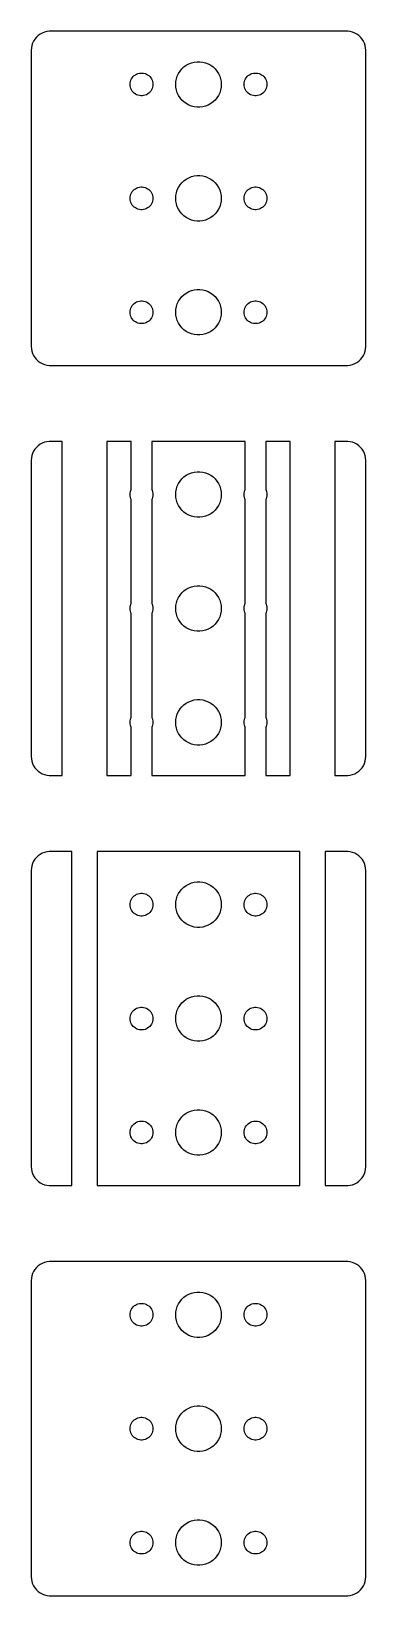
# Model space of a CAD drawing. Header units: metres. Extents: x -22 to 22, y -22 to 184.
import ezdxf

# ---------------------------------------------------------------- set-up
doc = ezdxf.new("R2010")
doc.units = ezdxf.units.M

msp = doc.modelspace()

# ---------------------------------------------------------------- linework, layer by layer
for p, q in [((-21.0936, 183.426), (-21.3224, 183.211)), ((-20.8396, 183.611), (-21.0936, 183.426)), ((-20.5644, 183.762), (-20.8396, 183.611)), ((-20.2725, 183.878), (-20.5644, 183.762)), ((-19.9684, 183.956), (-20.2725, 183.878)), ((-19.657, 183.995), (-19.9684, 183.956)), ((19.657, 183.995), (-19.657, 183.995)), ((19.9684, 183.956), (19.657, 183.995)), ((20.2725, 183.878), (19.9684, 183.956)), ((20.5644, 183.762), (20.2725, 183.878)), ((20.8396, 183.611), (20.5644, 183.762)), ((21.0936, 183.426), (20.8396, 183.611)), ((21.3224, 183.211), (21.0936, 183.426)), ((-21.9803, 181.813), (-22, 181.5)), ((-22, 181.5), (-22, 142.5)), ((-21.9214, 182.122), (-21.9803, 181.813)), ((-21.8244, 182.42), (-21.9214, 182.122)), ((-21.6908, 182.704), (-21.8244, 182.42)), ((-21.5225, 182.969), (-21.6908, 182.704)), ((-21.3224, 183.211), (-21.5225, 182.969)), ((21.5225, 182.969), (21.3224, 183.211)), ((21.6908, 182.704), (21.5225, 182.969)), ((21.8244, 182.42), (21.6908, 182.704)), ((21.9214, 182.122), (21.8244, 182.42)), ((21.9803, 181.813), (21.9214, 182.122)), ((22, 181.5), (21.9803, 181.813)), ((22, 142.5), (22, 181.5)), ((-2.1869, 179.054), (-1.91226, 179.312)), ((-1.91226, 179.312), (-1.60747, 179.533)), ((-1.60747, 179.533), (-1.27733, 179.714)), ((-1.27733, 179.714), (-0.927048, 179.853)), ((-0.927048, 179.853), (-0.562134, 179.947)), ((-0.562134, 179.947), (-0.18837, 179.994)), ((-0.18837, 179.994), (0.18837, 179.994)), ((0.18837, 179.994), (0.562134, 179.947)), ((0.562134, 179.947), (0.927048, 179.853)), ((0.927048, 179.853), (1.27733, 179.714)), ((1.27733, 179.714), (1.60747, 179.533)), ((1.60747, 179.533), (1.91226, 179.312)), ((1.91226, 179.312), (2.1869, 179.054)), ((-9, 177), (-8.98816, 177.188)), ((-8.98816, 177.188), (-8.95287, 177.373)), ((-8.95287, 177.373), (-8.89465, 177.552)), ((-8.89465, 177.552), (-8.81445, 177.723)), ((-8.81445, 177.723), (-8.71352, 177.882)), ((-8.71352, 177.882), (-8.59344, 178.027)), ((-8.59344, 178.027), (-8.45613, 178.156)), ((-8.45613, 178.156), (-8.30373, 178.266)), ((-8.30373, 178.266), (-8.13866, 178.357)), ((-8.13866, 178.357), (-7.96352, 178.427)), ((-7.96352, 178.427), (-7.78107, 178.473)), ((-7.78107, 178.473), (-7.59418, 178.497)), ((-7.59418, 178.497), (-7.40581, 178.497)), ((-7.40581, 178.497), (-7.21892, 178.473)), ((-7.21892, 178.473), (-7.03647, 178.427)), ((-7.03647, 178.427), (-6.86133, 178.357)), ((-6.86133, 178.357), (-6.69626, 178.266)), ((-6.69626, 178.266), (-6.54385, 178.156)), ((-6.54385, 178.156), (-6.40654, 178.027)), ((-6.40654, 178.027), (-6.28647, 177.882)), ((-6.28647, 177.882), (-6.18553, 177.723)), ((-6.18553, 177.723), (-6.10533, 177.552)), ((-6.10533, 177.552), (-6.04712, 177.373)), ((-6.04712, 177.373), (-6.01183, 177.188)), ((-6.01183, 177.188), (-6, 177)), ((-3, 177), (-2.97633, 177.376)), ((-2.97633, 177.376), (-2.90575, 177.746)), ((-2.90575, 177.746), (-2.78932, 178.104)), ((-2.78932, 178.104), (-2.62891, 178.445)), ((-2.62891, 178.445), (-2.42705, 178.763)), ((-2.42705, 178.763), (-2.1869, 179.054)), ((2.1869, 179.054), (2.42705, 178.763)), ((2.42705, 178.763), (2.62891, 178.445)), ((2.62891, 178.445), (2.78932, 178.104)), ((2.78932, 178.104), (2.90575, 177.746)), ((2.90575, 177.746), (2.97633, 177.376)), ((2.97633, 177.376), (3, 177)), ((6, 177), (6.01183, 177.188)), ((6.01183, 177.188), (6.04712, 177.373)), ((6.04712, 177.373), (6.10533, 177.552)), ((6.10533, 177.552), (6.18553, 177.723)), ((6.18553, 177.723), (6.28647, 177.882)), ((6.28647, 177.882), (6.40654, 178.027)), ((6.40654, 178.027), (6.54385, 178.156)), ((6.54385, 178.156), (6.69626, 178.266)), ((6.69626, 178.266), (6.86133, 178.357)), ((6.86133, 178.357), (7.03647, 178.427)), ((7.03647, 178.427), (7.21892, 178.473)), ((7.21892, 178.473), (7.40581, 178.497)), ((7.40581, 178.497), (7.59418, 178.497)), ((7.59418, 178.497), (7.78107, 178.473)), ((7.78107, 178.473), (7.96352, 178.427)), ((7.96352, 178.427), (8.13866, 178.357)), ((8.13866, 178.357), (8.30373, 178.266)), ((8.30373, 178.266), (8.45613, 178.156)), ((8.45613, 178.156), (8.59344, 178.027)), ((8.59344, 178.027), (8.71352, 177.882)), ((8.71352, 177.882), (8.81445, 177.723)), ((8.81445, 177.723), (8.89465, 177.552)), ((8.89465, 177.552), (8.95287, 177.373)), ((8.95287, 177.373), (8.98816, 177.188)), ((8.98816, 177.188), (9, 177)), ((-8.98816, 176.812), (-9, 177)), ((-8.95287, 176.627), (-8.98816, 176.812)), ((-8.89465, 176.448), (-8.95287, 176.627)), ((-8.81445, 176.277), (-8.89465, 176.448)), ((-8.71352, 176.118), (-8.81445, 176.277)), ((-8.59344, 175.973), (-8.71352, 176.118)), ((-8.45613, 175.844), (-8.59344, 175.973)), ((-8.30373, 175.734), (-8.45613, 175.844)), ((-8.13866, 175.643), (-8.30373, 175.734)), ((-7.96352, 175.573), (-8.13866, 175.643)), ((-7.78107, 175.527), (-7.96352, 175.573)), ((-7.59418, 175.503), (-7.78107, 175.527)), ((-7.40581, 175.503), (-7.59418, 175.503)), ((-7.21892, 175.527), (-7.40581, 175.503)), ((-7.03647, 175.573), (-7.21892, 175.527)), ((-6.86133, 175.643), (-7.03647, 175.573)), ((-6.69626, 175.734), (-6.86133, 175.643)), ((-6.54385, 175.844), (-6.69626, 175.734)), ((-6.40654, 175.973), (-6.54385, 175.844)), ((-6.28647, 176.118), (-6.40654, 175.973)), ((-6.18553, 176.277), (-6.28647, 176.118)), ((-6.10533, 176.448), (-6.18553, 176.277)), ((-6.04712, 176.627), (-6.10533, 176.448)), ((-6.01183, 176.812), (-6.04712, 176.627)), ((-6, 177), (-6.01183, 176.812)), ((-2.97633, 176.624), (-3, 177)), ((-2.90575, 176.254), (-2.97633, 176.624)), ((-2.78932, 175.896), (-2.90575, 176.254)), ((-2.62891, 175.555), (-2.78932, 175.896)), ((-2.42705, 175.237), (-2.62891, 175.555)), ((-2.1869, 174.946), (-2.42705, 175.237)), ((2.42705, 175.237), (2.1869, 174.946)), ((2.62891, 175.555), (2.42705, 175.237)), ((2.78932, 175.896), (2.62891, 175.555)), ((2.90575, 176.254), (2.78932, 175.896)), ((2.97633, 176.624), (2.90575, 176.254)), ((3, 177), (2.97633, 176.624)), ((6.01183, 176.812), (6, 177)), ((6.04712, 176.627), (6.01183, 176.812)), ((6.10533, 176.448), (6.04712, 176.627)), ((6.18553, 176.277), (6.10533, 176.448)), ((6.28647, 176.118), (6.18553, 176.277)), ((6.40654, 175.973), (6.28647, 176.118)), ((6.54385, 175.844), (6.40654, 175.973)), ((6.69626, 175.734), (6.54385, 175.844)), ((6.86133, 175.643), (6.69626, 175.734)), ((7.03647, 175.573), (6.86133, 175.643)), ((7.21892, 175.527), (7.03647, 175.573)), ((7.40581, 175.503), (7.21892, 175.527)), ((7.59418, 175.503), (7.40581, 175.503)), ((7.78107, 175.527), (7.59418, 175.503)), ((7.96352, 175.573), (7.78107, 175.527)), ((8.13866, 175.643), (7.96352, 175.573)), ((8.30373, 175.734), (8.13866, 175.643)), ((8.45613, 175.844), (8.30373, 175.734)), ((8.59344, 175.973), (8.45613, 175.844)), ((8.71352, 176.118), (8.59344, 175.973)), ((8.81445, 176.277), (8.71352, 176.118)), ((8.89465, 176.448), (8.81445, 176.277)), ((8.95287, 176.627), (8.89465, 176.448)), ((8.98816, 176.812), (8.95287, 176.627)), ((9, 177), (8.98816, 176.812)), ((-1.91226, 174.688), (-2.1869, 174.946)), ((-1.60747, 174.467), (-1.91226, 174.688)), ((-1.27733, 174.286), (-1.60747, 174.467)), ((-0.927048, 174.147), (-1.27733, 174.286)), ((-0.562134, 174.053), (-0.927048, 174.147)), ((-0.18837, 174.006), (-0.562134, 174.053)), ((0.18837, 174.006), (-0.18837, 174.006)), ((0.562134, 174.053), (0.18837, 174.006)), ((0.927048, 174.147), (0.562134, 174.053)), ((1.27733, 174.286), (0.927048, 174.147)), ((1.60747, 174.467), (1.27733, 174.286)), ((1.91226, 174.688), (1.60747, 174.467)), ((2.1869, 174.946), (1.91226, 174.688)), ((-1.27733, 164.714), (-0.927048, 164.853)), ((-0.927048, 164.853), (-0.562134, 164.947)), ((-0.562134, 164.947), (-0.18837, 164.994)), ((-0.18837, 164.994), (0.18837, 164.994)), ((0.18837, 164.994), (0.562134, 164.947)), ((0.562134, 164.947), (0.927048, 164.853)), ((0.927048, 164.853), (1.27733, 164.714)), ((-8.81445, 162.723), (-8.71352, 162.882)), ((-8.71352, 162.882), (-8.59344, 163.027)), ((-8.59344, 163.027), (-8.45613, 163.156)), ((-8.45613, 163.156), (-8.30373, 163.266)), ((-8.30373, 163.266), (-8.13866, 163.357)), ((-8.13866, 163.357), (-7.96352, 163.427)), ((-7.96352, 163.427), (-7.78107, 163.473)), ((-7.78107, 163.473), (-7.59418, 163.497)), ((-7.59418, 163.497), (-7.40581, 163.497)), ((-7.40581, 163.497), (-7.21892, 163.473)), ((-7.21892, 163.473), (-7.03647, 163.427)), ((-7.03647, 163.427), (-6.86133, 163.357)), ((-6.86133, 163.357), (-6.69626, 163.266)), ((-6.69626, 163.266), (-6.54385, 163.156)), ((-6.54385, 163.156), (-6.40654, 163.027)), ((-6.40654, 163.027), (-6.28647, 162.882)), ((-6.28647, 162.882), (-6.18553, 162.723)), ((-2.97633, 162.376), (-2.90575, 162.746)), ((-2.90575, 162.746), (-2.78932, 163.104)), ((-2.78932, 163.104), (-2.62891, 163.445)), ((-2.62891, 163.445), (-2.42705, 163.763)), ((-2.42705, 163.763), (-2.1869, 164.054)), ((-2.1869, 164.054), (-1.91226, 164.312)), ((-1.91226, 164.312), (-1.60747, 164.533)), ((-1.60747, 164.533), (-1.27733, 164.714)), ((1.27733, 164.714), (1.60747, 164.533)), ((1.60747, 164.533), (1.91226, 164.312)), ((1.91226, 164.312), (2.1869, 164.054)), ((2.1869, 164.054), (2.42705, 163.763)), ((2.42705, 163.763), (2.62891, 163.445)), ((2.62891, 163.445), (2.78932, 163.104)), ((2.78932, 163.104), (2.90575, 162.746)), ((2.90575, 162.746), (2.97633, 162.376)), ((6.18553, 162.723), (6.28647, 162.882)), ((6.28647, 162.882), (6.40654, 163.027)), ((6.40654, 163.027), (6.54385, 163.156)), ((6.54385, 163.156), (6.69626, 163.266)), ((6.69626, 163.266), (6.86133, 163.357)), ((6.86133, 163.357), (7.03647, 163.427)), ((7.03647, 163.427), (7.21892, 163.473)), ((7.21892, 163.473), (7.40581, 163.497)), ((7.40581, 163.497), (7.59418, 163.497)), ((7.59418, 163.497), (7.78107, 163.473)), ((7.78107, 163.473), (7.96352, 163.427)), ((7.96352, 163.427), (8.13866, 163.357)), ((8.13866, 163.357), (8.30373, 163.266)), ((8.30373, 163.266), (8.45613, 163.156)), ((8.45613, 163.156), (8.59344, 163.027)), ((8.59344, 163.027), (8.71352, 162.882)), ((8.71352, 162.882), (8.81445, 162.723)), ((-9, 162), (-8.98816, 162.188)), ((-8.98816, 161.812), (-9, 162)), ((-8.98816, 162.188), (-8.95287, 162.373)), ((-8.95287, 161.627), (-8.98816, 161.812)), ((-8.95287, 162.373), (-8.89465, 162.552)), ((-8.89465, 161.448), (-8.95287, 161.627)), ((-8.89465, 162.552), (-8.81445, 162.723)), ((-8.81445, 161.277), (-8.89465, 161.448)), ((-8.71352, 161.118), (-8.81445, 161.277)), ((-8.59344, 160.973), (-8.71352, 161.118)), ((-8.45613, 160.844), (-8.59344, 160.973)), ((-8.30373, 160.734), (-8.45613, 160.844)), ((-8.13866, 160.643), (-8.30373, 160.734)), ((-6.69626, 160.734), (-6.86133, 160.643)), ((-6.54385, 160.844), (-6.69626, 160.734)), ((-6.40654, 160.973), (-6.54385, 160.844)), ((-6.28647, 161.118), (-6.40654, 160.973)), ((-6.18553, 161.277), (-6.28647, 161.118)), ((-6.18553, 162.723), (-6.10533, 162.552)), ((-6.10533, 161.448), (-6.18553, 161.277)), ((-6.10533, 162.552), (-6.04712, 162.373)), ((-6.04712, 161.627), (-6.10533, 161.448)), ((-6.04712, 162.373), (-6.01183, 162.188)), ((-6.01183, 161.812), (-6.04712, 161.627)), ((-6.01183, 162.188), (-6, 162)), ((-6, 162), (-6.01183, 161.812)), ((-3, 162), (-2.97633, 162.376)), ((-2.97633, 161.624), (-3, 162)), ((-2.90575, 161.254), (-2.97633, 161.624)), ((-2.78932, 160.896), (-2.90575, 161.254)), ((-2.62891, 160.555), (-2.78932, 160.896)), ((2.78932, 160.896), (2.62891, 160.555)), ((2.90575, 161.254), (2.78932, 160.896)), ((2.97633, 161.624), (2.90575, 161.254)), ((2.97633, 162.376), (3, 162)), ((3, 162), (2.97633, 161.624)), ((6, 162), (6.01183, 162.188)), ((6.01183, 161.812), (6, 162)), ((6.01183, 162.188), (6.04712, 162.373)), ((6.04712, 161.627), (6.01183, 161.812)), ((6.04712, 162.373), (6.10533, 162.552)), ((6.10533, 161.448), (6.04712, 161.627)), ((6.10533, 162.552), (6.18553, 162.723)), ((6.18553, 161.277), (6.10533, 161.448)), ((6.28647, 161.118), (6.18553, 161.277)), ((6.40654, 160.973), (6.28647, 161.118)), ((6.54385, 160.844), (6.40654, 160.973)), ((6.69626, 160.734), (6.54385, 160.844)), ((6.86133, 160.643), (6.69626, 160.734)), ((8.30373, 160.734), (8.13866, 160.643)), ((8.45613, 160.844), (8.30373, 160.734)), ((8.59344, 160.973), (8.45613, 160.844)), ((8.71352, 161.118), (8.59344, 160.973)), ((8.81445, 161.277), (8.71352, 161.118)), ((8.81445, 162.723), (8.89465, 162.552)), ((8.89465, 161.448), (8.81445, 161.277)), ((8.89465, 162.552), (8.95287, 162.373)), ((8.95287, 161.627), (8.89465, 161.448)), ((8.95287, 162.373), (8.98816, 162.188)), ((8.98816, 161.812), (8.95287, 161.627)), ((8.98816, 162.188), (9, 162)), ((9, 162), (8.98816, 161.812)), ((-7.96352, 160.573), (-8.13866, 160.643)), ((-7.78107, 160.527), (-7.96352, 160.573)), ((-7.59418, 160.503), (-7.78107, 160.527)), ((-7.40581, 160.503), (-7.59418, 160.503)), ((-7.21892, 160.527), (-7.40581, 160.503)), ((-7.03647, 160.573), (-7.21892, 160.527)), ((-6.86133, 160.643), (-7.03647, 160.573)), ((-2.42705, 160.237), (-2.62891, 160.555)), ((-2.1869, 159.946), (-2.42705, 160.237)), ((-1.91226, 159.688), (-2.1869, 159.946)), ((-1.60747, 159.467), (-1.91226, 159.688)), ((-1.27733, 159.286), (-1.60747, 159.467)), ((-0.927048, 159.147), (-1.27733, 159.286)), ((-0.562134, 159.053), (-0.927048, 159.147)), ((-0.18837, 159.006), (-0.562134, 159.053)), ((0.18837, 159.006), (-0.18837, 159.006)), ((0.562134, 159.053), (0.18837, 159.006)), ((0.927048, 159.147), (0.562134, 159.053)), ((1.27733, 159.286), (0.927048, 159.147)), ((1.60747, 159.467), (1.27733, 159.286)), ((1.91226, 159.688), (1.60747, 159.467)), ((2.1869, 159.946), (1.91226, 159.688)), ((2.42705, 160.237), (2.1869, 159.946)), ((2.62891, 160.555), (2.42705, 160.237)), ((7.03647, 160.573), (6.86133, 160.643)), ((7.21892, 160.527), (7.03647, 160.573)), ((7.40581, 160.503), (7.21892, 160.527)), ((7.59418, 160.503), (7.40581, 160.503)), ((7.78107, 160.527), (7.59418, 160.503)), ((7.96352, 160.573), (7.78107, 160.527)), ((8.13866, 160.643), (7.96352, 160.573)), ((-8.30373, 148.266), (-8.13866, 148.357)), ((-8.13866, 148.357), (-7.96352, 148.427)), ((-7.96352, 148.427), (-7.78107, 148.473)), ((-7.78107, 148.473), (-7.59418, 148.497)), ((-7.59418, 148.497), (-7.40581, 148.497)), ((-7.40581, 148.497), (-7.21892, 148.473)), ((-7.21892, 148.473), (-7.03647, 148.427)), ((-7.03647, 148.427), (-6.86133, 148.357)), ((-6.86133, 148.357), (-6.69626, 148.266)), ((-2.78932, 148.104), (-2.62891, 148.445)), ((-2.62891, 148.445), (-2.42705, 148.763)), ((-2.42705, 148.763), (-2.1869, 149.054)), ((-2.1869, 149.054), (-1.91226, 149.312)), ((-1.91226, 149.312), (-1.60747, 149.533)), ((-1.60747, 149.533), (-1.27733, 149.714)), ((-1.27733, 149.714), (-0.927048, 149.853)), ((-0.927048, 149.853), (-0.562134, 149.947)), ((-0.562134, 149.947), (-0.18837, 149.994)), ((-0.18837, 149.994), (0.18837, 149.994)), ((0.18837, 149.994), (0.562134, 149.947)), ((0.562134, 149.947), (0.927048, 149.853)), ((0.927048, 149.853), (1.27733, 149.714)), ((1.27733, 149.714), (1.60747, 149.533)), ((1.60747, 149.533), (1.91226, 149.312)), ((1.91226, 149.312), (2.1869, 149.054)), ((2.1869, 149.054), (2.42705, 148.763)), ((2.42705, 148.763), (2.62891, 148.445)), ((2.62891, 148.445), (2.78932, 148.104)), ((6.69626, 148.266), (6.86133, 148.357)), ((6.86133, 148.357), (7.03647, 148.427)), ((7.03647, 148.427), (7.21892, 148.473)), ((7.21892, 148.473), (7.40581, 148.497)), ((7.40581, 148.497), (7.59418, 148.497)), ((7.59418, 148.497), (7.78107, 148.473)), ((7.78107, 148.473), (7.96352, 148.427)), ((7.96352, 148.427), (8.13866, 148.357)), ((8.13866, 148.357), (8.30373, 148.266)), ((-9, 147), (-8.98816, 147.188)), ((-8.98816, 146.812), (-9, 147)), ((-8.98816, 147.188), (-8.95287, 147.373)), ((-8.95287, 146.627), (-8.98816, 146.812)), ((-8.95287, 147.373), (-8.89465, 147.552)), ((-8.89465, 146.448), (-8.95287, 146.627)), ((-8.89465, 147.552), (-8.81445, 147.723)), ((-8.81445, 146.277), (-8.89465, 146.448)), ((-8.81445, 147.723), (-8.71352, 147.882)), ((-8.71352, 146.118), (-8.81445, 146.277)), ((-8.71352, 147.882), (-8.59344, 148.027)), ((-8.59344, 148.027), (-8.45613, 148.156)), ((-8.45613, 148.156), (-8.30373, 148.266)), ((-6.69626, 148.266), (-6.54385, 148.156)), ((-6.54385, 148.156), (-6.40654, 148.027)), ((-6.40654, 148.027), (-6.28647, 147.882)), ((-6.28647, 147.882), (-6.18553, 147.723)), ((-6.18553, 146.277), (-6.28647, 146.118)), ((-6.18553, 147.723), (-6.10533, 147.552)), ((-6.10533, 146.448), (-6.18553, 146.277)), ((-6.10533, 147.552), (-6.04712, 147.373)), ((-6.04712, 146.627), (-6.10533, 146.448)), ((-6.04712, 147.373), (-6.01183, 147.188)), ((-6.01183, 146.812), (-6.04712, 146.627)), ((-6.01183, 147.188), (-6, 147)), ((-6, 147), (-6.01183, 146.812)), ((-3, 147), (-2.97633, 147.376)), ((-2.97633, 146.624), (-3, 147)), ((-2.97633, 147.376), (-2.90575, 147.746)), ((-2.90575, 146.254), (-2.97633, 146.624)), ((-2.90575, 147.746), (-2.78932, 148.104)), ((-2.78932, 145.896), (-2.90575, 146.254)), ((2.78932, 148.104), (2.90575, 147.746)), ((2.90575, 146.254), (2.78932, 145.896)), ((2.90575, 147.746), (2.97633, 147.376)), ((2.97633, 146.624), (2.90575, 146.254)), ((2.97633, 147.376), (3, 147)), ((3, 147), (2.97633, 146.624)), ((6, 147), (6.01183, 147.188)), ((6.01183, 146.812), (6, 147)), ((6.01183, 147.188), (6.04712, 147.373)), ((6.04712, 146.627), (6.01183, 146.812)), ((6.04712, 147.373), (6.10533, 147.552)), ((6.10533, 146.448), (6.04712, 146.627)), ((6.10533, 147.552), (6.18553, 147.723)), ((6.18553, 146.277), (6.10533, 146.448)), ((6.18553, 147.723), (6.28647, 147.882)), ((6.28647, 146.118), (6.18553, 146.277)), ((6.28647, 147.882), (6.40654, 148.027)), ((6.40654, 148.027), (6.54385, 148.156)), ((6.54385, 148.156), (6.69626, 148.266)), ((8.30373, 148.266), (8.45613, 148.156)), ((8.45613, 148.156), (8.59344, 148.027)), ((8.59344, 148.027), (8.71352, 147.882)), ((8.71352, 147.882), (8.81445, 147.723)), ((8.81445, 146.277), (8.71352, 146.118)), ((8.81445, 147.723), (8.89465, 147.552)), ((8.89465, 146.448), (8.81445, 146.277)), ((8.89465, 147.552), (8.95287, 147.373)), ((8.95287, 146.627), (8.89465, 146.448)), ((8.95287, 147.373), (8.98816, 147.188)), ((8.98816, 146.812), (8.95287, 146.627)), ((8.98816, 147.188), (9, 147)), ((9, 147), (8.98816, 146.812)), ((-8.59344, 145.973), (-8.71352, 146.118)), ((-8.45613, 145.844), (-8.59344, 145.973)), ((-8.30373, 145.734), (-8.45613, 145.844)), ((-8.13866, 145.643), (-8.30373, 145.734)), ((-7.96352, 145.573), (-8.13866, 145.643)), ((-7.78107, 145.527), (-7.96352, 145.573)), ((-7.59418, 145.503), (-7.78107, 145.527)), ((-7.40581, 145.503), (-7.59418, 145.503)), ((-7.21892, 145.527), (-7.40581, 145.503)), ((-7.03647, 145.573), (-7.21892, 145.527)), ((-6.86133, 145.643), (-7.03647, 145.573)), ((-6.69626, 145.734), (-6.86133, 145.643)), ((-6.54385, 145.844), (-6.69626, 145.734)), ((-6.40654, 145.973), (-6.54385, 145.844)), ((-6.28647, 146.118), (-6.40654, 145.973)), ((-2.62891, 145.555), (-2.78932, 145.896)), ((-2.42705, 145.237), (-2.62891, 145.555)), ((-2.1869, 144.946), (-2.42705, 145.237)), ((-1.91226, 144.688), (-2.1869, 144.946)), ((-1.60747, 144.467), (-1.91226, 144.688)), ((-1.27733, 144.286), (-1.60747, 144.467)), ((-0.927048, 144.147), (-1.27733, 144.286)), ((1.27733, 144.286), (0.927048, 144.147)), ((1.60747, 144.467), (1.27733, 144.286)), ((1.91226, 144.688), (1.60747, 144.467)), ((2.1869, 144.946), (1.91226, 144.688)), ((2.42705, 145.237), (2.1869, 144.946)), ((2.62891, 145.555), (2.42705, 145.237)), ((2.78932, 145.896), (2.62891, 145.555)), ((6.40654, 145.973), (6.28647, 146.118)), ((6.54385, 145.844), (6.40654, 145.973)), ((6.69626, 145.734), (6.54385, 145.844)), ((6.86133, 145.643), (6.69626, 145.734)), ((7.03647, 145.573), (6.86133, 145.643)), ((7.21892, 145.527), (7.03647, 145.573)), ((7.40581, 145.503), (7.21892, 145.527)), ((7.59418, 145.503), (7.40581, 145.503)), ((7.78107, 145.527), (7.59418, 145.503)), ((7.96352, 145.573), (7.78107, 145.527)), ((8.13866, 145.643), (7.96352, 145.573)), ((8.30373, 145.734), (8.13866, 145.643)), ((8.45613, 145.844), (8.30373, 145.734)), ((8.59344, 145.973), (8.45613, 145.844)), ((8.71352, 146.118), (8.59344, 145.973)), ((-22, 142.5), (-21.9803, 142.187)), ((-21.9803, 142.187), (-21.9214, 141.878)), ((-0.562134, 144.053), (-0.927048, 144.147)), ((-0.18837, 144.006), (-0.562134, 144.053)), ((0.18837, 144.006), (-0.18837, 144.006)), ((0.562134, 144.053), (0.18837, 144.006)), ((0.927048, 144.147), (0.562134, 144.053)), ((21.9214, 141.878), (21.9803, 142.187)), ((21.9803, 142.187), (22, 142.5)), ((-21.9214, 141.878), (-21.8244, 141.58)), ((-21.8244, 141.58), (-21.6908, 141.296)), ((-21.6908, 141.296), (-21.5225, 141.031)), ((-21.5225, 141.031), (-21.3224, 140.789)), ((-21.3224, 140.789), (-21.0936, 140.574)), ((-21.0936, 140.574), (-20.8396, 140.389)), ((-20.8396, 140.389), (-20.5644, 140.238)), ((-20.5644, 140.238), (-20.2725, 140.122)), ((-20.2725, 140.122), (-19.9684, 140.044)), ((19.9684, 140.044), (20.2725, 140.122)), ((20.2725, 140.122), (20.5644, 140.238)), ((20.5644, 140.238), (20.8396, 140.389)), ((20.8396, 140.389), (21.0936, 140.574)), ((21.0936, 140.574), (21.3224, 140.789)), ((21.3224, 140.789), (21.5225, 141.031)), ((21.5225, 141.031), (21.6908, 141.296)), ((21.6908, 141.296), (21.8244, 141.58)), ((21.8244, 141.58), (21.9214, 141.878)), ((-19.9684, 140.044), (-19.657, 140.005)), ((-19.657, 140.005), (19.657, 140.005)), ((19.657, 140.005), (19.9684, 140.044)), ((-20.2725, 129.878), (-20.5644, 129.762)), ((-19.9684, 129.956), (-20.2725, 129.878)), ((-19.657, 129.995), (-19.9684, 129.956)), ((-17.9336, 129.995), (-19.657, 129.995)), ((-17.9336, 86.0049), (-17.9336, 129.995)), ((-8.87216, 129.995), (-12.0664, 129.995)), ((-12.0664, 129.995), (-12.0664, 86.0049)), ((-8.87216, 123.6), (-8.87216, 129.995)), ((6.12782, 129.995), (-6.12782, 129.995)), ((-6.12782, 129.995), (-6.12782, 123.6)), ((6.12782, 123.6), (6.12782, 129.995)), ((12.0664, 129.995), (8.87216, 129.995)), ((8.87216, 129.995), (8.87216, 123.6)), ((12.0664, 86.0049), (12.0664, 129.995)), ((19.657, 129.995), (17.9336, 129.995)), ((17.9336, 129.995), (17.9336, 86.0049)), ((19.9684, 129.956), (19.657, 129.995)), ((20.2725, 129.878), (19.9684, 129.956)), ((20.5644, 129.762), (20.2725, 129.878)), ((-21.9803, 127.813), (-22, 127.5)), ((-21.9214, 128.122), (-21.9803, 127.813)), ((-21.8244, 128.42), (-21.9214, 128.122)), ((-21.6908, 128.704), (-21.8244, 128.42)), ((-21.5225, 128.969), (-21.6908, 128.704)), ((-21.3224, 129.211), (-21.5225, 128.969)), ((-21.0936, 129.426), (-21.3224, 129.211)), ((-20.8396, 129.611), (-21.0936, 129.426)), ((-20.5644, 129.762), (-20.8396, 129.611)), ((20.8396, 129.611), (20.5644, 129.762)), ((21.0936, 129.426), (20.8396, 129.611)), ((21.3224, 129.211), (21.0936, 129.426)), ((21.5225, 128.969), (21.3224, 129.211)), ((21.6908, 128.704), (21.5225, 128.969)), ((21.8244, 128.42), (21.6908, 128.704)), ((21.9214, 128.122), (21.8244, 128.42)), ((21.9803, 127.813), (21.9214, 128.122)), ((22, 127.5), (21.9803, 127.813)), ((-22, 127.5), (-22, 88.5)), ((-1.60747, 125.533), (-1.27733, 125.714)), ((-1.27733, 125.714), (-0.927048, 125.853)), ((-0.927048, 125.853), (-0.562134, 125.947)), ((-0.562134, 125.947), (-0.18837, 125.994)), ((-0.18837, 125.994), (0.18837, 125.994)), ((0.18837, 125.994), (0.562134, 125.947)), ((0.562134, 125.947), (0.927048, 125.853)), ((0.927048, 125.853), (1.27733, 125.714)), ((1.27733, 125.714), (1.60747, 125.533)), ((22, 88.5), (22, 127.5)), ((-8.89465, 123.552), (-8.87216, 123.6)), ((-6.12782, 123.6), (-6.10533, 123.552)), ((-2.97633, 123.376), (-2.90575, 123.746)), ((-2.90575, 123.746), (-2.78932, 124.104)), ((-2.78932, 124.104), (-2.62891, 124.445)), ((-2.62891, 124.445), (-2.42705, 124.763)), ((-2.42705, 124.763), (-2.1869, 125.054)), ((-2.1869, 125.054), (-1.91226, 125.312)), ((-1.91226, 125.312), (-1.60747, 125.533)), ((1.60747, 125.533), (1.91226, 125.312)), ((1.91226, 125.312), (2.1869, 125.054)), ((2.1869, 125.054), (2.42705, 124.763)), ((2.42705, 124.763), (2.62891, 124.445)), ((2.62891, 124.445), (2.78932, 124.104)), ((2.78932, 124.104), (2.90575, 123.746)), ((2.90575, 123.746), (2.97633, 123.376)), ((6.10533, 123.552), (6.12782, 123.6)), ((8.87216, 123.6), (8.89465, 123.552)), ((-9, 123), (-8.98816, 123.188)), ((-8.98816, 122.812), (-9, 123)), ((-8.98816, 123.188), (-8.95287, 123.373)), ((-8.95287, 122.627), (-8.98816, 122.812)), ((-8.95287, 123.373), (-8.89465, 123.552)), ((-8.89465, 122.448), (-8.95287, 122.627)), ((-8.87216, 122.4), (-8.89465, 122.448)), ((-8.87216, 108.6), (-8.87216, 122.4)), ((-6.10533, 122.448), (-6.12782, 122.4)), ((-6.12782, 122.4), (-6.12782, 108.6)), ((-6.10533, 123.552), (-6.04712, 123.373)), ((-6.04712, 122.627), (-6.10533, 122.448)), ((-6.04712, 123.373), (-6.01183, 123.188)), ((-6.01183, 122.812), (-6.04712, 122.627)), ((-6.01183, 123.188), (-6, 123)), ((-6, 123), (-6.01183, 122.812)), ((-3, 123), (-2.97633, 123.376)), ((-2.97633, 122.624), (-3, 123)), ((-2.90575, 122.254), (-2.97633, 122.624)), ((-2.78932, 121.896), (-2.90575, 122.254)), ((-2.62891, 121.555), (-2.78932, 121.896)), ((-2.42705, 121.237), (-2.62891, 121.555)), ((2.62891, 121.555), (2.42705, 121.237)), ((2.78932, 121.896), (2.62891, 121.555)), ((2.90575, 122.254), (2.78932, 121.896)), ((2.97633, 122.624), (2.90575, 122.254)), ((2.97633, 123.376), (3, 123)), ((3, 123), (2.97633, 122.624)), ((6, 123), (6.01183, 123.188)), ((6.01183, 122.812), (6, 123)), ((6.01183, 123.188), (6.04712, 123.373)), ((6.04712, 122.627), (6.01183, 122.812)), ((6.04712, 123.373), (6.10533, 123.552)), ((6.10533, 122.448), (6.04712, 122.627)), ((6.12782, 122.4), (6.10533, 122.448)), ((6.12782, 108.6), (6.12782, 122.4)), ((8.89465, 122.448), (8.87216, 122.4)), ((8.87216, 122.4), (8.87216, 108.6)), ((8.89465, 123.552), (8.95287, 123.373)), ((8.95287, 122.627), (8.89465, 122.448)), ((8.95287, 123.373), (8.98816, 123.188)), ((8.98816, 122.812), (8.95287, 122.627)), ((8.98816, 123.188), (9, 123)), ((9, 123), (8.98816, 122.812)), ((-2.1869, 120.946), (-2.42705, 121.237)), ((-1.91226, 120.688), (-2.1869, 120.946)), ((-1.60747, 120.467), (-1.91226, 120.688)), ((-1.27733, 120.286), (-1.60747, 120.467)), ((-0.927048, 120.147), (-1.27733, 120.286)), ((-0.562134, 120.053), (-0.927048, 120.147)), ((-0.18837, 120.006), (-0.562134, 120.053)), ((0.18837, 120.006), (-0.18837, 120.006)), ((0.562134, 120.053), (0.18837, 120.006)), ((0.927048, 120.147), (0.562134, 120.053)), ((1.27733, 120.286), (0.927048, 120.147)), ((1.60747, 120.467), (1.27733, 120.286)), ((1.91226, 120.688), (1.60747, 120.467)), ((2.1869, 120.946), (1.91226, 120.688)), ((2.42705, 121.237), (2.1869, 120.946)), ((-2.78932, 109.104), (-2.62891, 109.445)), ((-2.62891, 109.445), (-2.42705, 109.763)), ((-2.42705, 109.763), (-2.1869, 110.054)), ((-2.1869, 110.054), (-1.91226, 110.312)), ((-1.91226, 110.312), (-1.60747, 110.533)), ((-1.60747, 110.533), (-1.27733, 110.714)), ((-1.27733, 110.714), (-0.927048, 110.853)), ((-0.927048, 110.853), (-0.562134, 110.947)), ((-0.562134, 110.947), (-0.18837, 110.994)), ((-0.18837, 110.994), (0.18837, 110.994)), ((0.18837, 110.994), (0.562134, 110.947)), ((0.562134, 110.947), (0.927048, 110.853)), ((0.927048, 110.853), (1.27733, 110.714)), ((1.27733, 110.714), (1.60747, 110.533)), ((1.60747, 110.533), (1.91226, 110.312)), ((1.91226, 110.312), (2.1869, 110.054)), ((2.1869, 110.054), (2.42705, 109.763)), ((2.42705, 109.763), (2.62891, 109.445)), ((2.62891, 109.445), (2.78932, 109.104)), ((-9, 108), (-8.98816, 108.188)), ((-8.98816, 107.812), (-9, 108)), ((-8.98816, 108.188), (-8.95287, 108.373)), ((-8.95287, 107.627), (-8.98816, 107.812)), ((-8.95287, 108.373), (-8.89465, 108.552)), ((-8.89465, 107.448), (-8.95287, 107.627)), ((-8.89465, 108.552), (-8.87216, 108.6)), ((-8.87216, 107.4), (-8.89465, 107.448)), ((-8.87216, 93.6), (-8.87216, 107.4)), ((-6.12782, 108.6), (-6.10533, 108.552)), ((-6.10533, 107.448), (-6.12782, 107.4)), ((-6.12782, 107.4), (-6.12782, 93.6)), ((-6.10533, 108.552), (-6.04712, 108.373)), ((-6.04712, 107.627), (-6.10533, 107.448)), ((-6.04712, 108.373), (-6.01183, 108.188)), ((-6.01183, 107.812), (-6.04712, 107.627)), ((-6.01183, 108.188), (-6, 108)), ((-6, 108), (-6.01183, 107.812)), ((-3, 108), (-2.97633, 108.376)), ((-2.97633, 107.624), (-3, 108)), ((-2.97633, 108.376), (-2.90575, 108.746)), ((-2.90575, 107.254), (-2.97633, 107.624)), ((-2.90575, 108.746), (-2.78932, 109.104)), ((-2.78932, 106.896), (-2.90575, 107.254)), ((2.78932, 109.104), (2.90575, 108.746)), ((2.90575, 107.254), (2.78932, 106.896)), ((2.90575, 108.746), (2.97633, 108.376)), ((2.97633, 107.624), (2.90575, 107.254)), ((2.97633, 108.376), (3, 108)), ((3, 108), (2.97633, 107.624)), ((6, 108), (6.01183, 108.188)), ((6.01183, 107.812), (6, 108)), ((6.01183, 108.188), (6.04712, 108.373)), ((6.04712, 107.627), (6.01183, 107.812)), ((6.04712, 108.373), (6.10533, 108.552)), ((6.10533, 107.448), (6.04712, 107.627)), ((6.10533, 108.552), (6.12782, 108.6)), ((6.12782, 107.4), (6.10533, 107.448)), ((6.12782, 93.6), (6.12782, 107.4)), ((8.87216, 108.6), (8.89465, 108.552)), ((8.89465, 107.448), (8.87216, 107.4)), ((8.87216, 107.4), (8.87216, 93.6)), ((8.89465, 108.552), (8.95287, 108.373)), ((8.95287, 107.627), (8.89465, 107.448)), ((8.95287, 108.373), (8.98816, 108.188)), ((8.98816, 107.812), (8.95287, 107.627)), ((8.98816, 108.188), (9, 108)), ((9, 108), (8.98816, 107.812)), ((-2.62891, 106.555), (-2.78932, 106.896)), ((-2.42705, 106.237), (-2.62891, 106.555)), ((-2.1869, 105.946), (-2.42705, 106.237)), ((-1.91226, 105.688), (-2.1869, 105.946)), ((-1.60747, 105.467), (-1.91226, 105.688)), ((-1.27733, 105.286), (-1.60747, 105.467)), ((-0.927048, 105.147), (-1.27733, 105.286)), ((-0.562134, 105.053), (-0.927048, 105.147)), ((0.927048, 105.147), (0.562134, 105.053)), ((1.27733, 105.286), (0.927048, 105.147)), ((1.60747, 105.467), (1.27733, 105.286)), ((1.91226, 105.688), (1.60747, 105.467)), ((2.1869, 105.946), (1.91226, 105.688)), ((2.42705, 106.237), (2.1869, 105.946)), ((2.62891, 106.555), (2.42705, 106.237)), ((2.78932, 106.896), (2.62891, 106.555)), ((-0.18837, 105.006), (-0.562134, 105.053)), ((0.18837, 105.006), (-0.18837, 105.006)), ((0.562134, 105.053), (0.18837, 105.006)), ((-2.62891, 94.4453), (-2.42705, 94.7634)), ((-2.42705, 94.7634), (-2.1869, 95.0536)), ((-2.1869, 95.0536), (-1.91226, 95.3116)), ((-1.91226, 95.3116), (-1.60747, 95.533)), ((-1.60747, 95.533), (-1.27733, 95.7145)), ((-1.27733, 95.7145), (-0.927048, 95.8532)), ((-0.927048, 95.8532), (-0.562134, 95.9469)), ((-0.562134, 95.9469), (-0.18837, 95.9941)), ((-0.18837, 95.9941), (0.18837, 95.9941)), ((0.18837, 95.9941), (0.562134, 95.9469)), ((0.562134, 95.9469), (0.927048, 95.8532)), ((0.927048, 95.8532), (1.27733, 95.7145)), ((1.27733, 95.7145), (1.60747, 95.533)), ((1.60747, 95.533), (1.91226, 95.3116)), ((1.91226, 95.3116), (2.1869, 95.0536)), ((2.1869, 95.0536), (2.42705, 94.7634)), ((2.42705, 94.7634), (2.62891, 94.4453)), ((-9, 93), (-8.98816, 93.188)), ((-8.98816, 92.812), (-9, 93)), ((-8.98816, 93.188), (-8.95287, 93.373)), ((-8.95287, 92.627), (-8.98816, 92.812)), ((-8.95287, 93.373), (-8.89465, 93.5522)), ((-8.89465, 93.5522), (-8.87216, 93.6)), ((-6.12782, 93.6), (-6.10533, 93.5522)), ((-6.10533, 93.5522), (-6.04712, 93.373)), ((-6.04712, 93.373), (-6.01183, 93.188)), ((-6.01183, 92.812), (-6.04712, 92.627)), ((-6.01183, 93.188), (-6, 93)), ((-6, 93), (-6.01183, 92.812)), ((-3, 93), (-2.97633, 93.376)), ((-2.97633, 92.624), (-3, 93)), ((-2.97633, 93.376), (-2.90575, 93.7461)), ((-2.90575, 93.7461), (-2.78932, 94.1044)), ((-2.78932, 94.1044), (-2.62891, 94.4453)), ((2.62891, 94.4453), (2.78932, 94.1044)), ((2.78932, 94.1044), (2.90575, 93.7461)), ((2.90575, 93.7461), (2.97633, 93.376)), ((2.97633, 93.376), (3, 93)), ((3, 93), (2.97633, 92.624)), ((6, 93), (6.01183, 93.188)), ((6.01183, 92.812), (6, 93)), ((6.01183, 93.188), (6.04712, 93.373)), ((6.04712, 92.627), (6.01183, 92.812)), ((6.04712, 93.373), (6.10533, 93.5522)), ((6.10533, 93.5522), (6.12782, 93.6)), ((8.87216, 93.6), (8.89465, 93.5522)), ((8.89465, 93.5522), (8.95287, 93.373)), ((8.95287, 93.373), (8.98816, 93.188)), ((8.98816, 92.812), (8.95287, 92.627)), ((8.98816, 93.188), (9, 93)), ((9, 93), (8.98816, 92.812)), ((-8.89465, 92.4478), (-8.95287, 92.627)), ((-8.87216, 92.4), (-8.89465, 92.4478)), ((-8.87216, 86.0049), (-8.87216, 92.4)), ((-6.10533, 92.4478), (-6.12782, 92.4)), ((-6.12782, 92.4), (-6.12782, 86.0049)), ((-6.04712, 92.627), (-6.10533, 92.4478)), ((-2.90575, 92.2539), (-2.97633, 92.624)), ((-2.78932, 91.8956), (-2.90575, 92.2539)), ((-2.62891, 91.5547), (-2.78932, 91.8956)), ((-2.42705, 91.2366), (-2.62891, 91.5547)), ((-2.1869, 90.9464), (-2.42705, 91.2366)), ((-1.91226, 90.6885), (-2.1869, 90.9464)), ((-1.60747, 90.467), (-1.91226, 90.6885)), ((1.91226, 90.6885), (1.60747, 90.467)), ((2.1869, 90.9464), (1.91226, 90.6885)), ((2.42705, 91.2366), (2.1869, 90.9464)), ((2.62891, 91.5547), (2.42705, 91.2366)), ((2.78932, 91.8956), (2.62891, 91.5547)), ((2.90575, 92.2539), (2.78932, 91.8956)), ((2.97633, 92.624), (2.90575, 92.2539)), ((6.10533, 92.4478), (6.04712, 92.627)), ((6.12782, 92.4), (6.10533, 92.4478)), ((6.12782, 86.0049), (6.12782, 92.4)), ((8.89465, 92.4478), (8.87216, 92.4)), ((8.87216, 92.4), (8.87216, 86.0049)), ((8.95287, 92.627), (8.89465, 92.4478)), ((-1.27733, 90.2855), (-1.60747, 90.467)), ((-0.927048, 90.1468), (-1.27733, 90.2855)), ((-0.562134, 90.0531), (-0.927048, 90.1468)), ((-0.18837, 90.0059), (-0.562134, 90.0531)), ((0.18837, 90.0059), (-0.18837, 90.0059)), ((0.562134, 90.0531), (0.18837, 90.0059)), ((0.927048, 90.1468), (0.562134, 90.0531)), ((1.27733, 90.2855), (0.927048, 90.1468)), ((1.60747, 90.467), (1.27733, 90.2855)), ((-22, 88.5), (-21.9803, 88.1867)), ((-21.9803, 88.1867), (-21.9214, 87.8783)), ((-21.9214, 87.8783), (-21.8244, 87.5797)), ((-21.8244, 87.5797), (-21.6908, 87.2956)), ((-21.6908, 87.2956), (-21.5225, 87.0305)), ((-21.5225, 87.0305), (-21.3224, 86.7886)), ((-21.3224, 86.7886), (-21.0936, 86.5737)), ((-21.0936, 86.5737), (-20.8396, 86.3892)), ((20.8396, 86.3892), (21.0936, 86.5737)), ((21.0936, 86.5737), (21.3224, 86.7886)), ((21.3224, 86.7886), (21.5225, 87.0305)), ((21.5225, 87.0305), (21.6908, 87.2956)), ((21.6908, 87.2956), (21.8244, 87.5797)), ((21.8244, 87.5797), (21.9214, 87.8783)), ((21.9214, 87.8783), (21.9803, 88.1867)), ((21.9803, 88.1867), (22, 88.5)), ((-20.8396, 86.3892), (-20.5644, 86.2379)), ((-20.5644, 86.2379), (-20.2725, 86.1224)), ((-20.2725, 86.1224), (-19.9684, 86.0443)), ((-19.9684, 86.0443), (-19.657, 86.0049)), ((-19.657, 86.0049), (-17.9336, 86.0049)), ((-12.0664, 86.0049), (-8.87216, 86.0049)), ((-6.12782, 86.0049), (6.12782, 86.0049)), ((8.87216, 86.0049), (12.0664, 86.0049)), ((17.9336, 86.0049), (19.657, 86.0049)), ((19.657, 86.0049), (19.9684, 86.0443)), ((19.9684, 86.0443), (20.2725, 86.1224)), ((20.2725, 86.1224), (20.5644, 86.2379)), ((20.5644, 86.2379), (20.8396, 86.3892)), ((-21.8244, 74.4203), (-21.9214, 74.1217)), ((-21.6908, 74.7044), (-21.8244, 74.4203)), ((-21.5225, 74.9695), (-21.6908, 74.7044)), ((-21.3224, 75.2114), (-21.5225, 74.9695)), ((-21.0936, 75.4263), (-21.3224, 75.2114)), ((-20.8396, 75.6108), (-21.0936, 75.4263)), ((-20.5644, 75.7621), (-20.8396, 75.6108)), ((-20.2725, 75.8776), (-20.5644, 75.7621)), ((-19.9684, 75.9557), (-20.2725, 75.8776)), ((-19.657, 75.9951), (-19.9684, 75.9557)), ((-16.6529, 75.9951), (-19.657, 75.9951)), ((-16.6529, 32.0049), (-16.6529, 75.9951)), ((13.3471, 75.9951), (-13.3471, 75.9951)), ((-13.3471, 75.9951), (-13.3471, 32.0049)), ((13.3471, 32.0049), (13.3471, 75.9951)), ((19.657, 75.9951), (16.6529, 75.9951)), ((16.6529, 75.9951), (16.6529, 32.0049)), ((19.9684, 75.9557), (19.657, 75.9951)), ((20.2725, 75.8776), (19.9684, 75.9557)), ((20.5644, 75.7621), (20.2725, 75.8776)), ((20.8396, 75.6108), (20.5644, 75.7621)), ((21.0936, 75.4263), (20.8396, 75.6108)), ((21.3224, 75.2114), (21.0936, 75.4263)), ((21.5225, 74.9695), (21.3224, 75.2114)), ((21.6908, 74.7044), (21.5225, 74.9695)), ((21.8244, 74.4203), (21.6908, 74.7044)), ((21.9214, 74.1217), (21.8244, 74.4203)), ((-21.9803, 73.8133), (-22, 73.5)), ((-22, 73.5), (-22, 34.5)), ((-21.9214, 74.1217), (-21.9803, 73.8133)), ((21.9803, 73.8133), (21.9214, 74.1217)), ((22, 73.5), (21.9803, 73.8133)), ((22, 34.5), (22, 73.5)), ((-8.59344, 70.0268), (-8.45613, 70.1558)), ((-8.45613, 70.1558), (-8.30373, 70.2665)), ((-8.30373, 70.2665), (-8.13866, 70.3572)), ((-8.13866, 70.3572), (-7.96352, 70.4266)), ((-7.96352, 70.4266), (-7.78107, 70.4734)), ((-7.78107, 70.4734), (-7.59418, 70.497)), ((-7.59418, 70.497), (-7.40581, 70.497)), ((-7.40581, 70.497), (-7.21892, 70.4734)), ((-7.21892, 70.4734), (-7.03647, 70.4266)), ((-7.03647, 70.4266), (-6.86133, 70.3572)), ((-6.86133, 70.3572), (-6.69626, 70.2665)), ((-6.69626, 70.2665), (-6.54385, 70.1558)), ((-6.54385, 70.1558), (-6.40654, 70.0268)), ((-2.90575, 69.7461), (-2.78932, 70.1044)), ((-2.78932, 70.1044), (-2.62891, 70.4453)), ((-2.62891, 70.4453), (-2.42705, 70.7634)), ((-2.42705, 70.7634), (-2.1869, 71.0536)), ((-2.1869, 71.0536), (-1.91226, 71.3115)), ((-1.91226, 71.3115), (-1.60747, 71.533)), ((-1.60747, 71.533), (-1.27733, 71.7145)), ((-1.27733, 71.7145), (-0.927048, 71.8532)), ((-0.927048, 71.8532), (-0.562134, 71.9469)), ((-0.562134, 71.9469), (-0.18837, 71.9941)), ((-0.18837, 71.9941), (0.18837, 71.9941)), ((0.18837, 71.9941), (0.562134, 71.9469)), ((0.562134, 71.9469), (0.927048, 71.8532)), ((0.927048, 71.8532), (1.27733, 71.7145)), ((1.27733, 71.7145), (1.60747, 71.533)), ((1.60747, 71.533), (1.91226, 71.3115)), ((1.91226, 71.3115), (2.1869, 71.0536)), ((2.1869, 71.0536), (2.42705, 70.7634)), ((2.42705, 70.7634), (2.62891, 70.4453)), ((2.62891, 70.4453), (2.78932, 70.1044)), ((2.78932, 70.1044), (2.90575, 69.7461)), ((6.40654, 70.0268), (6.54385, 70.1558)), ((6.54385, 70.1558), (6.69626, 70.2665)), ((6.69626, 70.2665), (6.86133, 70.3572)), ((6.86133, 70.3572), (7.03647, 70.4266)), ((7.03647, 70.4266), (7.21892, 70.4734)), ((7.21892, 70.4734), (7.40581, 70.497)), ((7.40581, 70.497), (7.59418, 70.497)), ((7.59418, 70.497), (7.78107, 70.4734)), ((7.78107, 70.4734), (7.96352, 70.4266)), ((7.96352, 70.4266), (8.13866, 70.3572)), ((8.13866, 70.3572), (8.30373, 70.2665)), ((8.30373, 70.2665), (8.45613, 70.1558)), ((8.45613, 70.1558), (8.59344, 70.0268)), ((-9, 69), (-8.98816, 69.188)), ((-8.98816, 68.812), (-9, 69)), ((-8.98816, 69.188), (-8.95287, 69.373)), ((-8.95287, 68.627), (-8.98816, 68.812)), ((-8.95287, 69.373), (-8.89465, 69.5522)), ((-8.89465, 68.4478), (-8.95287, 68.627)), ((-8.89465, 69.5522), (-8.81445, 69.7226)), ((-8.81445, 68.2774), (-8.89465, 68.4478)), ((-8.81445, 69.7226), (-8.71352, 69.8817)), ((-8.71352, 68.1183), (-8.81445, 68.2774)), ((-8.71352, 69.8817), (-8.59344, 70.0268)), ((-8.59344, 67.9732), (-8.71352, 68.1183)), ((-6.40654, 70.0268), (-6.28647, 69.8817)), ((-6.28647, 68.1183), (-6.40654, 67.9732)), ((-6.28647, 69.8817), (-6.18553, 69.7226)), ((-6.18553, 68.2774), (-6.28647, 68.1183)), ((-6.18553, 69.7226), (-6.10533, 69.5522)), ((-6.10533, 68.4478), (-6.18553, 68.2774)), ((-6.10533, 69.5522), (-6.04712, 69.373)), ((-6.04712, 68.627), (-6.10533, 68.4478)), ((-6.04712, 69.373), (-6.01183, 69.188)), ((-6.01183, 68.812), (-6.04712, 68.627)), ((-6.01183, 69.188), (-6, 69)), ((-6, 69), (-6.01183, 68.812)), ((-3, 69), (-2.97633, 69.376)), ((-2.97633, 68.624), (-3, 69)), ((-2.97633, 69.376), (-2.90575, 69.7461)), ((-2.90575, 68.2539), (-2.97633, 68.624)), ((-2.78932, 67.8956), (-2.90575, 68.2539)), ((2.90575, 68.2539), (2.78932, 67.8956)), ((2.90575, 69.7461), (2.97633, 69.376)), ((2.97633, 68.624), (2.90575, 68.2539)), ((2.97633, 69.376), (3, 69)), ((3, 69), (2.97633, 68.624)), ((6, 69), (6.01183, 69.188)), ((6.01183, 68.812), (6, 69)), ((6.01183, 69.188), (6.04712, 69.373)), ((6.04712, 68.627), (6.01183, 68.812)), ((6.04712, 69.373), (6.10533, 69.5522)), ((6.10533, 68.4478), (6.04712, 68.627)), ((6.10533, 69.5522), (6.18553, 69.7226)), ((6.18553, 68.2774), (6.10533, 68.4478)), ((6.18553, 69.7226), (6.28647, 69.8817)), ((6.28647, 68.1183), (6.18553, 68.2774)), ((6.28647, 69.8817), (6.40654, 70.0268)), ((6.40654, 67.9732), (6.28647, 68.1183)), ((8.59344, 70.0268), (8.71352, 69.8817)), ((8.71352, 68.1183), (8.59344, 67.9732)), ((8.71352, 69.8817), (8.81445, 69.7226)), ((8.81445, 68.2774), (8.71352, 68.1183)), ((8.81445, 69.7226), (8.89465, 69.5522)), ((8.89465, 68.4478), (8.81445, 68.2774)), ((8.89465, 69.5522), (8.95287, 69.373)), ((8.95287, 68.627), (8.89465, 68.4478)), ((8.95287, 69.373), (8.98816, 69.188)), ((8.98816, 68.812), (8.95287, 68.627)), ((8.98816, 69.188), (9, 69)), ((9, 69), (8.98816, 68.812)), ((-8.45613, 67.8442), (-8.59344, 67.9732)), ((-8.30373, 67.7335), (-8.45613, 67.8442)), ((-8.13866, 67.6427), (-8.30373, 67.7335)), ((-7.96352, 67.5734), (-8.13866, 67.6427)), ((-7.78107, 67.5266), (-7.96352, 67.5734)), ((-7.59418, 67.503), (-7.78107, 67.5266)), ((-7.40581, 67.503), (-7.59418, 67.503)), ((-7.21892, 67.5266), (-7.40581, 67.503)), ((-7.03647, 67.5734), (-7.21892, 67.5266)), ((-6.86133, 67.6427), (-7.03647, 67.5734)), ((-6.69626, 67.7335), (-6.86133, 67.6427)), ((-6.54385, 67.8442), (-6.69626, 67.7335)), ((-6.40654, 67.9732), (-6.54385, 67.8442)), ((-2.62891, 67.5547), (-2.78932, 67.8956)), ((-2.42705, 67.2366), (-2.62891, 67.5547)), ((-2.1869, 66.9464), (-2.42705, 67.2366)), ((-1.91226, 66.6884), (-2.1869, 66.9464)), ((-1.60747, 66.467), (-1.91226, 66.6884)), ((-1.27733, 66.2855), (-1.60747, 66.467)), ((-0.927048, 66.1468), (-1.27733, 66.2855)), ((-0.562134, 66.0531), (-0.927048, 66.1468)), ((-0.18837, 66.0059), (-0.562134, 66.0531)), ((0.18837, 66.0059), (-0.18837, 66.0059)), ((0.562134, 66.0531), (0.18837, 66.0059)), ((0.927048, 66.1468), (0.562134, 66.0531)), ((1.27733, 66.2855), (0.927048, 66.1468)), ((1.60747, 66.467), (1.27733, 66.2855)), ((1.91226, 66.6884), (1.60747, 66.467)), ((2.1869, 66.9464), (1.91226, 66.6884)), ((2.42705, 67.2366), (2.1869, 66.9464)), ((2.62891, 67.5547), (2.42705, 67.2366)), ((2.78932, 67.8956), (2.62891, 67.5547)), ((6.54385, 67.8442), (6.40654, 67.9732)), ((6.69626, 67.7335), (6.54385, 67.8442)), ((6.86133, 67.6427), (6.69626, 67.7335)), ((7.03647, 67.5734), (6.86133, 67.6427)), ((7.21892, 67.5266), (7.03647, 67.5734)), ((7.40581, 67.503), (7.21892, 67.5266)), ((7.59418, 67.503), (7.40581, 67.503)), ((7.78107, 67.5266), (7.59418, 67.503)), ((7.96352, 67.5734), (7.78107, 67.5266)), ((8.13866, 67.6427), (7.96352, 67.5734)), ((8.30373, 67.7335), (8.13866, 67.6427)), ((8.45613, 67.8442), (8.30373, 67.7335)), ((8.59344, 67.9732), (8.45613, 67.8442)), ((-2.62891, 55.4453), (-2.42705, 55.7634)), ((-2.42705, 55.7634), (-2.1869, 56.0536)), ((-2.1869, 56.0536), (-1.91226, 56.3115)), ((-1.91226, 56.3115), (-1.60747, 56.533)), ((-1.60747, 56.533), (-1.27733, 56.7145)), ((-1.27733, 56.7145), (-0.927048, 56.8532)), ((-0.927048, 56.8532), (-0.562134, 56.9469)), ((-0.562134, 56.9469), (-0.18837, 56.9941)), ((-0.18837, 56.9941), (0.18837, 56.9941)), ((0.18837, 56.9941), (0.562134, 56.9469)), ((0.562134, 56.9469), (0.927048, 56.8532)), ((0.927048, 56.8532), (1.27733, 56.7145)), ((1.27733, 56.7145), (1.60747, 56.533)), ((1.60747, 56.533), (1.91226, 56.3115)), ((1.91226, 56.3115), (2.1869, 56.0536)), ((2.1869, 56.0536), (2.42705, 55.7634)), ((2.42705, 55.7634), (2.62891, 55.4453)), ((-9, 54), (-8.98816, 54.188)), ((-8.98816, 53.812), (-9, 54)), ((-8.98816, 54.188), (-8.95287, 54.373)), ((-8.95287, 53.627), (-8.98816, 53.812)), ((-8.95287, 54.373), (-8.89465, 54.5522)), ((-8.89465, 53.4478), (-8.95287, 53.627)), ((-8.89465, 54.5522), (-8.81445, 54.7226)), ((-8.81445, 54.7226), (-8.71352, 54.8817)), ((-8.71352, 54.8817), (-8.59344, 55.0268)), ((-8.59344, 55.0268), (-8.45613, 55.1558)), ((-8.45613, 55.1558), (-8.30373, 55.2665)), ((-8.30373, 55.2665), (-8.13866, 55.3572)), ((-8.13866, 55.3572), (-7.96352, 55.4266)), ((-7.96352, 55.4266), (-7.78107, 55.4734)), ((-7.78107, 55.4734), (-7.59418, 55.497)), ((-7.59418, 55.497), (-7.40581, 55.497)), ((-7.40581, 55.497), (-7.21892, 55.4734)), ((-7.21892, 55.4734), (-7.03647, 55.4266)), ((-7.03647, 55.4266), (-6.86133, 55.3572)), ((-6.86133, 55.3572), (-6.69626, 55.2665)), ((-6.69626, 55.2665), (-6.54385, 55.1558)), ((-6.54385, 55.1558), (-6.40654, 55.0268)), ((-6.40654, 55.0268), (-6.28647, 54.8817)), ((-6.28647, 54.8817), (-6.18553, 54.7226)), ((-6.18553, 54.7226), (-6.10533, 54.5522)), ((-6.10533, 54.5522), (-6.04712, 54.373)), ((-6.04712, 53.627), (-6.10533, 53.4478)), ((-6.04712, 54.373), (-6.01183, 54.188)), ((-6.01183, 53.812), (-6.04712, 53.627)), ((-6.01183, 54.188), (-6, 54)), ((-6, 54), (-6.01183, 53.812)), ((-3, 54), (-2.97633, 54.376)), ((-2.97633, 53.624), (-3, 54)), ((-2.97633, 54.376), (-2.90575, 54.7461)), ((-2.90575, 53.2539), (-2.97633, 53.624)), ((-2.90575, 54.7461), (-2.78932, 55.1044)), ((-2.78932, 55.1044), (-2.62891, 55.4453)), ((2.62891, 55.4453), (2.78932, 55.1044)), ((2.78932, 55.1044), (2.90575, 54.7461)), ((2.90575, 54.7461), (2.97633, 54.376)), ((2.97633, 53.624), (2.90575, 53.2539)), ((2.97633, 54.376), (3, 54)), ((3, 54), (2.97633, 53.624)), ((6, 54), (6.01183, 54.188)), ((6.01183, 53.812), (6, 54)), ((6.01183, 54.188), (6.04712, 54.373)), ((6.04712, 53.627), (6.01183, 53.812)), ((6.04712, 54.373), (6.10533, 54.5522)), ((6.10533, 53.4478), (6.04712, 53.627)), ((6.10533, 54.5522), (6.18553, 54.7226)), ((6.18553, 54.7226), (6.28647, 54.8817)), ((6.28647, 54.8817), (6.40654, 55.0268)), ((6.40654, 55.0268), (6.54385, 55.1558)), ((6.54385, 55.1558), (6.69626, 55.2665)), ((6.69626, 55.2665), (6.86133, 55.3572)), ((6.86133, 55.3572), (7.03647, 55.4266)), ((7.03647, 55.4266), (7.21892, 55.4734)), ((7.21892, 55.4734), (7.40581, 55.497)), ((7.40581, 55.497), (7.59418, 55.497)), ((7.59418, 55.497), (7.78107, 55.4734)), ((7.78107, 55.4734), (7.96352, 55.4266)), ((7.96352, 55.4266), (8.13866, 55.3572)), ((8.13866, 55.3572), (8.30373, 55.2665)), ((8.30373, 55.2665), (8.45613, 55.1558)), ((8.45613, 55.1558), (8.59344, 55.0268)), ((8.59344, 55.0268), (8.71352, 54.8817)), ((8.71352, 54.8817), (8.81445, 54.7226)), ((8.81445, 54.7226), (8.89465, 54.5522)), ((8.89465, 54.5522), (8.95287, 54.373)), ((8.95287, 53.627), (8.89465, 53.4478)), ((8.95287, 54.373), (8.98816, 54.188)), ((8.98816, 53.812), (8.95287, 53.627)), ((8.98816, 54.188), (9, 54)), ((9, 54), (8.98816, 53.812)), ((-8.81445, 53.2774), (-8.89465, 53.4478)), ((-8.71352, 53.1183), (-8.81445, 53.2774)), ((-8.59344, 52.9732), (-8.71352, 53.1183)), ((-8.45613, 52.8442), (-8.59344, 52.9732)), ((-8.30373, 52.7335), (-8.45613, 52.8442)), ((-8.13866, 52.6428), (-8.30373, 52.7335)), ((-7.96352, 52.5734), (-8.13866, 52.6428)), ((-7.78107, 52.5266), (-7.96352, 52.5734)), ((-7.59418, 52.503), (-7.78107, 52.5266)), ((-7.40581, 52.503), (-7.59418, 52.503)), ((-7.21892, 52.5266), (-7.40581, 52.503)), ((-7.03647, 52.5734), (-7.21892, 52.5266)), ((-6.86133, 52.6428), (-7.03647, 52.5734)), ((-6.69626, 52.7335), (-6.86133, 52.6428)), ((-6.54385, 52.8442), (-6.69626, 52.7335)), ((-6.40654, 52.9732), (-6.54385, 52.8442)), ((-6.28647, 53.1183), (-6.40654, 52.9732)), ((-6.18553, 53.2774), (-6.28647, 53.1183)), ((-6.10533, 53.4478), (-6.18553, 53.2774)), ((-2.78932, 52.8956), (-2.90575, 53.2539)), ((-2.62891, 52.5547), (-2.78932, 52.8956)), ((-2.42705, 52.2366), (-2.62891, 52.5547)), ((-2.1869, 51.9464), (-2.42705, 52.2366)), ((-1.91226, 51.6885), (-2.1869, 51.9464)), ((-1.60747, 51.467), (-1.91226, 51.6885)), ((1.91226, 51.6885), (1.60747, 51.467)), ((2.1869, 51.9464), (1.91226, 51.6885)), ((2.42705, 52.2366), (2.1869, 51.9464)), ((2.62891, 52.5547), (2.42705, 52.2366)), ((2.78932, 52.8956), (2.62891, 52.5547)), ((2.90575, 53.2539), (2.78932, 52.8956)), ((6.18553, 53.2774), (6.10533, 53.4478)), ((6.28647, 53.1183), (6.18553, 53.2774)), ((6.40654, 52.9732), (6.28647, 53.1183)), ((6.54385, 52.8442), (6.40654, 52.9732)), ((6.69626, 52.7335), (6.54385, 52.8442)), ((6.86133, 52.6428), (6.69626, 52.7335)), ((7.03647, 52.5734), (6.86133, 52.6428)), ((7.21892, 52.5266), (7.03647, 52.5734)), ((7.40581, 52.503), (7.21892, 52.5266)), ((7.59418, 52.503), (7.40581, 52.503)), ((7.78107, 52.5266), (7.59418, 52.503)), ((7.96352, 52.5734), (7.78107, 52.5266)), ((8.13866, 52.6428), (7.96352, 52.5734)), ((8.30373, 52.7335), (8.13866, 52.6428)), ((8.45613, 52.8442), (8.30373, 52.7335)), ((8.59344, 52.9732), (8.45613, 52.8442)), ((8.71352, 53.1183), (8.59344, 52.9732)), ((8.81445, 53.2774), (8.71352, 53.1183)), ((8.89465, 53.4478), (8.81445, 53.2774)), ((-1.27733, 51.2855), (-1.60747, 51.467)), ((-0.927048, 51.1468), (-1.27733, 51.2855)), ((-0.562134, 51.0531), (-0.927048, 51.1468)), ((-0.18837, 51.0059), (-0.562134, 51.0531)), ((0.18837, 51.0059), (-0.18837, 51.0059)), ((0.562134, 51.0531), (0.18837, 51.0059)), ((0.927048, 51.1468), (0.562134, 51.0531)), ((1.27733, 51.2855), (0.927048, 51.1468)), ((1.60747, 51.467), (1.27733, 51.2855)), ((-2.1869, 41.0536), (-1.91226, 41.3116)), ((-1.91226, 41.3116), (-1.60747, 41.533)), ((-1.60747, 41.533), (-1.27733, 41.7145)), ((-1.27733, 41.7145), (-0.927048, 41.8532)), ((-0.927048, 41.8532), (-0.562134, 41.9469)), ((-0.562134, 41.9469), (-0.18837, 41.9941)), ((-0.18837, 41.9941), (0.18837, 41.9941)), ((0.18837, 41.9941), (0.562134, 41.9469)), ((0.562134, 41.9469), (0.927048, 41.8532)), ((0.927048, 41.8532), (1.27733, 41.7145)), ((1.27733, 41.7145), (1.60747, 41.533)), ((1.60747, 41.533), (1.91226, 41.3116)), ((1.91226, 41.3116), (2.1869, 41.0536)), ((-9, 39), (-8.98816, 39.188)), ((-8.98816, 39.188), (-8.95287, 39.373)), ((-8.95287, 39.373), (-8.89465, 39.5522)), ((-8.89465, 39.5522), (-8.81445, 39.7226)), ((-8.81445, 39.7226), (-8.71352, 39.8817)), ((-8.71352, 39.8817), (-8.59344, 40.0268)), ((-8.59344, 40.0268), (-8.45613, 40.1558)), ((-8.45613, 40.1558), (-8.30373, 40.2665)), ((-8.30373, 40.2665), (-8.13866, 40.3573)), ((-8.13866, 40.3573), (-7.96352, 40.4266)), ((-7.96352, 40.4266), (-7.78107, 40.4734)), ((-7.78107, 40.4734), (-7.59418, 40.497)), ((-7.59418, 40.497), (-7.40581, 40.497)), ((-7.40581, 40.497), (-7.21892, 40.4734)), ((-7.21892, 40.4734), (-7.03647, 40.4266)), ((-7.03647, 40.4266), (-6.86133, 40.3573)), ((-6.86133, 40.3573), (-6.69626, 40.2665)), ((-6.69626, 40.2665), (-6.54385, 40.1558)), ((-6.54385, 40.1558), (-6.40654, 40.0268)), ((-6.40654, 40.0268), (-6.28647, 39.8817)), ((-6.28647, 39.8817), (-6.18553, 39.7226)), ((-6.18553, 39.7226), (-6.10533, 39.5522)), ((-6.10533, 39.5522), (-6.04712, 39.373)), ((-6.04712, 39.373), (-6.01183, 39.188)), ((-6.01183, 39.188), (-6, 39)), ((-3, 39), (-2.97633, 39.376)), ((-2.97633, 39.376), (-2.90575, 39.7461)), ((-2.90575, 39.7461), (-2.78932, 40.1044)), ((-2.78932, 40.1044), (-2.62891, 40.4453)), ((-2.62891, 40.4453), (-2.42705, 40.7634)), ((-2.42705, 40.7634), (-2.1869, 41.0536)), ((2.1869, 41.0536), (2.42705, 40.7634)), ((2.42705, 40.7634), (2.62891, 40.4453)), ((2.62891, 40.4453), (2.78932, 40.1044)), ((2.78932, 40.1044), (2.90575, 39.7461)), ((2.90575, 39.7461), (2.97633, 39.376)), ((2.97633, 39.376), (3, 39)), ((6, 39), (6.01183, 39.188)), ((6.01183, 39.188), (6.04712, 39.373)), ((6.04712, 39.373), (6.10533, 39.5522)), ((6.10533, 39.5522), (6.18553, 39.7226)), ((6.18553, 39.7226), (6.28647, 39.8817)), ((6.28647, 39.8817), (6.40654, 40.0268)), ((6.40654, 40.0268), (6.54385, 40.1558)), ((6.54385, 40.1558), (6.69626, 40.2665)), ((6.69626, 40.2665), (6.86133, 40.3573)), ((6.86133, 40.3573), (7.03647, 40.4266)), ((7.03647, 40.4266), (7.21892, 40.4734)), ((7.21892, 40.4734), (7.40581, 40.497)), ((7.40581, 40.497), (7.59418, 40.497)), ((7.59418, 40.497), (7.78107, 40.4734)), ((7.78107, 40.4734), (7.96352, 40.4266)), ((7.96352, 40.4266), (8.13866, 40.3573)), ((8.13866, 40.3573), (8.30373, 40.2665)), ((8.30373, 40.2665), (8.45613, 40.1558)), ((8.45613, 40.1558), (8.59344, 40.0268)), ((8.59344, 40.0268), (8.71352, 39.8817)), ((8.71352, 39.8817), (8.81445, 39.7226)), ((8.81445, 39.7226), (8.89465, 39.5522)), ((8.89465, 39.5522), (8.95287, 39.373)), ((8.95287, 39.373), (8.98816, 39.188)), ((8.98816, 39.188), (9, 39)), ((-8.98816, 38.812), (-9, 39)), ((-8.95287, 38.627), (-8.98816, 38.812)), ((-8.89465, 38.4478), (-8.95287, 38.627)), ((-8.81445, 38.2774), (-8.89465, 38.4478)), ((-8.71352, 38.1183), (-8.81445, 38.2774)), ((-8.59344, 37.9732), (-8.71352, 38.1183)), ((-8.45613, 37.8442), (-8.59344, 37.9732)), ((-8.30373, 37.7335), (-8.45613, 37.8442)), ((-8.13866, 37.6428), (-8.30373, 37.7335)), ((-7.96352, 37.5734), (-8.13866, 37.6428)), ((-7.78107, 37.5266), (-7.96352, 37.5734)), ((-7.59418, 37.503), (-7.78107, 37.5266)), ((-7.40581, 37.503), (-7.59418, 37.503)), ((-7.21892, 37.5266), (-7.40581, 37.503)), ((-7.03647, 37.5734), (-7.21892, 37.5266)), ((-6.86133, 37.6428), (-7.03647, 37.5734)), ((-6.69626, 37.7335), (-6.86133, 37.6428)), ((-6.54385, 37.8442), (-6.69626, 37.7335)), ((-6.40654, 37.9732), (-6.54385, 37.8442)), ((-6.28647, 38.1183), (-6.40654, 37.9732)), ((-6.18553, 38.2774), (-6.28647, 38.1183)), ((-6.10533, 38.4478), (-6.18553, 38.2774)), ((-6.04712, 38.627), (-6.10533, 38.4478)), ((-6.01183, 38.812), (-6.04712, 38.627)), ((-6, 39), (-6.01183, 38.812)), ((-2.97633, 38.624), (-3, 39)), ((-2.90575, 38.2539), (-2.97633, 38.624)), ((-2.78932, 37.8956), (-2.90575, 38.2539)), ((-2.62891, 37.5547), (-2.78932, 37.8956)), ((-2.42705, 37.2366), (-2.62891, 37.5547)), ((-2.1869, 36.9464), (-2.42705, 37.2366)), ((2.42705, 37.2366), (2.1869, 36.9464)), ((2.62891, 37.5547), (2.42705, 37.2366)), ((2.78932, 37.8956), (2.62891, 37.5547)), ((2.90575, 38.2539), (2.78932, 37.8956)), ((2.97633, 38.624), (2.90575, 38.2539)), ((3, 39), (2.97633, 38.624)), ((6.01183, 38.812), (6, 39)), ((6.04712, 38.627), (6.01183, 38.812)), ((6.10533, 38.4478), (6.04712, 38.627)), ((6.18553, 38.2774), (6.10533, 38.4478)), ((6.28647, 38.1183), (6.18553, 38.2774)), ((6.40654, 37.9732), (6.28647, 38.1183)), ((6.54385, 37.8442), (6.40654, 37.9732)), ((6.69626, 37.7335), (6.54385, 37.8442)), ((6.86133, 37.6428), (6.69626, 37.7335)), ((7.03647, 37.5734), (6.86133, 37.6428)), ((7.21892, 37.5266), (7.03647, 37.5734)), ((7.40581, 37.503), (7.21892, 37.5266)), ((7.59418, 37.503), (7.40581, 37.503)), ((7.78107, 37.5266), (7.59418, 37.503)), ((7.96352, 37.5734), (7.78107, 37.5266)), ((8.13866, 37.6428), (7.96352, 37.5734)), ((8.30373, 37.7335), (8.13866, 37.6428)), ((8.45613, 37.8442), (8.30373, 37.7335)), ((8.59344, 37.9732), (8.45613, 37.8442)), ((8.71352, 38.1183), (8.59344, 37.9732)), ((8.81445, 38.2774), (8.71352, 38.1183)), ((8.89465, 38.4478), (8.81445, 38.2774)), ((8.95287, 38.627), (8.89465, 38.4478)), ((8.98816, 38.812), (8.95287, 38.627)), ((9, 39), (8.98816, 38.812)), ((-1.91226, 36.6885), (-2.1869, 36.9464)), ((-1.60747, 36.467), (-1.91226, 36.6885)), ((-1.27733, 36.2855), (-1.60747, 36.467)), ((-0.927048, 36.1468), (-1.27733, 36.2855)), ((-0.562134, 36.0531), (-0.927048, 36.1468)), ((-0.18837, 36.0059), (-0.562134, 36.0531)), ((0.18837, 36.0059), (-0.18837, 36.0059)), ((0.562134, 36.0531), (0.18837, 36.0059)), ((0.927048, 36.1468), (0.562134, 36.0531)), ((1.27733, 36.2855), (0.927048, 36.1468)), ((1.60747, 36.467), (1.27733, 36.2855)), ((1.91226, 36.6885), (1.60747, 36.467)), ((2.1869, 36.9464), (1.91226, 36.6885)), ((-22, 34.5), (-21.9803, 34.1867)), ((-21.9803, 34.1867), (-21.9214, 33.8783)), ((-21.9214, 33.8783), (-21.8244, 33.5797)), ((-21.8244, 33.5797), (-21.6908, 33.2956)), ((-21.6908, 33.2956), (-21.5225, 33.0305)), ((-21.5225, 33.0305), (-21.3224, 32.7886)), ((21.3224, 32.7886), (21.5225, 33.0305)), ((21.5225, 33.0305), (21.6908, 33.2956)), ((21.6908, 33.2956), (21.8244, 33.5797)), ((21.8244, 33.5797), (21.9214, 33.8783)), ((21.9214, 33.8783), (21.9803, 34.1867)), ((21.9803, 34.1867), (22, 34.5)), ((-21.3224, 32.7886), (-21.0936, 32.5737)), ((-21.0936, 32.5737), (-20.8396, 32.3892)), ((-20.8396, 32.3892), (-20.5644, 32.2379)), ((-20.5644, 32.2379), (-20.2725, 32.1224)), ((-20.2725, 32.1224), (-19.9684, 32.0443)), ((-19.9684, 32.0443), (-19.657, 32.0049)), ((-19.657, 32.0049), (-16.6529, 32.0049)), ((-13.3471, 32.0049), (13.3471, 32.0049)), ((16.6529, 32.0049), (19.657, 32.0049)), ((19.657, 32.0049), (19.9684, 32.0443)), ((19.9684, 32.0443), (20.2725, 32.1224)), ((20.2725, 32.1224), (20.5644, 32.2379)), ((20.5644, 32.2379), (20.8396, 32.3892)), ((20.8396, 32.3892), (21.0936, 32.5737)), ((21.0936, 32.5737), (21.3224, 32.7886)), ((-21.6908, 20.7044), (-21.8244, 20.4203)), ((-21.5225, 20.9695), (-21.6908, 20.7044)), ((-21.3224, 21.2114), (-21.5225, 20.9695)), ((-21.0936, 21.4263), (-21.3224, 21.2114)), ((-20.8396, 21.6108), (-21.0936, 21.4263)), ((-20.5644, 21.7621), (-20.8396, 21.6108)), ((-20.2725, 21.8776), (-20.5644, 21.7621)), ((-19.9684, 21.9557), (-20.2725, 21.8776)), ((-19.657, 21.9951), (-19.9684, 21.9557)), ((19.657, 21.9951), (-19.657, 21.9951)), ((19.9684, 21.9557), (19.657, 21.9951)), ((20.2725, 21.8776), (19.9684, 21.9557)), ((20.5644, 21.7621), (20.2725, 21.8776)), ((20.8396, 21.6108), (20.5644, 21.7621)), ((21.0936, 21.4263), (20.8396, 21.6108)), ((21.3224, 21.2114), (21.0936, 21.4263)), ((21.5225, 20.9695), (21.3224, 21.2114)), ((21.6908, 20.7044), (21.5225, 20.9695)), ((21.8244, 20.4203), (21.6908, 20.7044)), ((-21.9803, 19.8133), (-22, 19.5)), ((-22, 19.5), (-22, -19.5)), ((-21.9214, 20.1217), (-21.9803, 19.8133)), ((-21.8244, 20.4203), (-21.9214, 20.1217)), ((21.9214, 20.1217), (21.8244, 20.4203)), ((21.9803, 19.8133), (21.9214, 20.1217)), ((22, 19.5), (21.9803, 19.8133)), ((22, -19.5), (22, 19.5)), ((-7.78107, 16.4734), (-7.59418, 16.497)), ((-7.59418, 16.497), (-7.40581, 16.497)), ((-7.40581, 16.497), (-7.21892, 16.4734)), ((-2.62891, 16.4453), (-2.42705, 16.7634)), ((-2.42705, 16.7634), (-2.1869, 17.0536)), ((-2.1869, 17.0536), (-1.91226, 17.3115)), ((-1.91226, 17.3115), (-1.60747, 17.533)), ((-1.60747, 17.533), (-1.27733, 17.7145)), ((-1.27733, 17.7145), (-0.927048, 17.8532)), ((-0.927048, 17.8532), (-0.562134, 17.9469)), ((-0.562134, 17.9469), (-0.18837, 17.9941)), ((-0.18837, 17.9941), (0.18837, 17.9941)), ((0.18837, 17.9941), (0.562134, 17.9469)), ((0.562134, 17.9469), (0.927048, 17.8532)), ((0.927048, 17.8532), (1.27733, 17.7145)), ((1.27733, 17.7145), (1.60747, 17.533)), ((1.60747, 17.533), (1.91226, 17.3115)), ((1.91226, 17.3115), (2.1869, 17.0536)), ((2.1869, 17.0536), (2.42705, 16.7634)), ((2.42705, 16.7634), (2.62891, 16.4453)), ((7.21892, 16.4734), (7.40581, 16.497)), ((7.40581, 16.497), (7.59418, 16.497)), ((7.59418, 16.497), (7.78107, 16.4734)), ((-9, 15), (-8.98816, 15.188)), ((-8.98816, 14.812), (-9, 15)), ((-8.98816, 15.188), (-8.95287, 15.373)), ((-8.95287, 14.627), (-8.98816, 14.812)), ((-8.95287, 15.373), (-8.89465, 15.5522)), ((-8.89465, 14.4478), (-8.95287, 14.627)), ((-8.89465, 15.5522), (-8.81445, 15.7226)), ((-8.81445, 14.2774), (-8.89465, 14.4478)), ((-8.81445, 15.7226), (-8.71352, 15.8817)), ((-8.71352, 15.8817), (-8.59344, 16.0268)), ((-8.59344, 16.0268), (-8.45613, 16.1558)), ((-8.45613, 16.1558), (-8.30373, 16.2665)), ((-8.30373, 16.2665), (-8.13866, 16.3572)), ((-8.13866, 16.3572), (-7.96352, 16.4266)), ((-7.96352, 16.4266), (-7.78107, 16.4734)), ((-7.21892, 16.4734), (-7.03647, 16.4266)), ((-7.03647, 16.4266), (-6.86133, 16.3572)), ((-6.86133, 16.3572), (-6.69626, 16.2665)), ((-6.69626, 16.2665), (-6.54385, 16.1558)), ((-6.54385, 16.1558), (-6.40654, 16.0268)), ((-6.40654, 16.0268), (-6.28647, 15.8817)), ((-6.28647, 15.8817), (-6.18553, 15.7226)), ((-6.18553, 15.7226), (-6.10533, 15.5522)), ((-6.10533, 14.4478), (-6.18553, 14.2774)), ((-6.10533, 15.5522), (-6.04712, 15.373)), ((-6.04712, 14.627), (-6.10533, 14.4478)), ((-6.04712, 15.373), (-6.01183, 15.188)), ((-6.01183, 14.812), (-6.04712, 14.627)), ((-6.01183, 15.188), (-6, 15)), ((-6, 15), (-6.01183, 14.812)), ((-3, 15), (-2.97633, 15.376)), ((-2.97633, 14.624), (-3, 15)), ((-2.97633, 15.376), (-2.90575, 15.7461)), ((-2.90575, 14.2539), (-2.97633, 14.624)), ((-2.90575, 15.7461), (-2.78932, 16.1044)), ((-2.78932, 16.1044), (-2.62891, 16.4453)), ((2.62891, 16.4453), (2.78932, 16.1044)), ((2.78932, 16.1044), (2.90575, 15.7461)), ((2.90575, 15.7461), (2.97633, 15.376)), ((2.97633, 14.624), (2.90575, 14.2539)), ((2.97633, 15.376), (3, 15)), ((3, 15), (2.97633, 14.624)), ((6, 15), (6.01183, 15.188)), ((6.01183, 14.812), (6, 15)), ((6.01183, 15.188), (6.04712, 15.373)), ((6.04712, 14.627), (6.01183, 14.812)), ((6.04712, 15.373), (6.10533, 15.5522)), ((6.10533, 14.4478), (6.04712, 14.627)), ((6.10533, 15.5522), (6.18553, 15.7226)), ((6.18553, 14.2774), (6.10533, 14.4478)), ((6.18553, 15.7226), (6.28647, 15.8817)), ((6.28647, 15.8817), (6.40654, 16.0268)), ((6.40654, 16.0268), (6.54385, 16.1558)), ((6.54385, 16.1558), (6.69626, 16.2665)), ((6.69626, 16.2665), (6.86133, 16.3572)), ((6.86133, 16.3572), (7.03647, 16.4266)), ((7.03647, 16.4266), (7.21892, 16.4734)), ((7.78107, 16.4734), (7.96352, 16.4266)), ((7.96352, 16.4266), (8.13866, 16.3572)), ((8.13866, 16.3572), (8.30373, 16.2665)), ((8.30373, 16.2665), (8.45613, 16.1558)), ((8.45613, 16.1558), (8.59344, 16.0268)), ((8.59344, 16.0268), (8.71352, 15.8817)), ((8.71352, 15.8817), (8.81445, 15.7226)), ((8.81445, 15.7226), (8.89465, 15.5522)), ((8.89465, 14.4478), (8.81445, 14.2774)), ((8.89465, 15.5522), (8.95287, 15.373)), ((8.95287, 14.627), (8.89465, 14.4478)), ((8.95287, 15.373), (8.98816, 15.188)), ((8.98816, 14.812), (8.95287, 14.627)), ((8.98816, 15.188), (9, 15)), ((9, 15), (8.98816, 14.812)), ((-8.71352, 14.1183), (-8.81445, 14.2774)), ((-8.59344, 13.9732), (-8.71352, 14.1183)), ((-8.45613, 13.8442), (-8.59344, 13.9732)), ((-8.30373, 13.7335), (-8.45613, 13.8442)), ((-8.13866, 13.6427), (-8.30373, 13.7335)), ((-7.96352, 13.5734), (-8.13866, 13.6427)), ((-7.78107, 13.5266), (-7.96352, 13.5734)), ((-7.59418, 13.503), (-7.78107, 13.5266)), ((-7.40581, 13.503), (-7.59418, 13.503)), ((-7.21892, 13.5266), (-7.40581, 13.503)), ((-7.03647, 13.5734), (-7.21892, 13.5266)), ((-6.86133, 13.6427), (-7.03647, 13.5734)), ((-6.69626, 13.7335), (-6.86133, 13.6427)), ((-6.54385, 13.8442), (-6.69626, 13.7335)), ((-6.40654, 13.9732), (-6.54385, 13.8442)), ((-6.28647, 14.1183), (-6.40654, 13.9732)), ((-6.18553, 14.2774), (-6.28647, 14.1183)), ((-2.78932, 13.8956), (-2.90575, 14.2539)), ((-2.62891, 13.5547), (-2.78932, 13.8956)), ((-2.42705, 13.2366), (-2.62891, 13.5547)), ((-2.1869, 12.9464), (-2.42705, 13.2366)), ((-1.91226, 12.6884), (-2.1869, 12.9464)), ((-1.60747, 12.467), (-1.91226, 12.6884)), ((-1.27733, 12.2855), (-1.60747, 12.467)), ((1.60747, 12.467), (1.27733, 12.2855)), ((1.91226, 12.6884), (1.60747, 12.467)), ((2.1869, 12.9464), (1.91226, 12.6884)), ((2.42705, 13.2366), (2.1869, 12.9464)), ((2.62891, 13.5547), (2.42705, 13.2366)), ((2.78932, 13.8956), (2.62891, 13.5547)), ((2.90575, 14.2539), (2.78932, 13.8956)), ((6.28647, 14.1183), (6.18553, 14.2774)), ((6.40654, 13.9732), (6.28647, 14.1183)), ((6.54385, 13.8442), (6.40654, 13.9732)), ((6.69626, 13.7335), (6.54385, 13.8442)), ((6.86133, 13.6427), (6.69626, 13.7335)), ((7.03647, 13.5734), (6.86133, 13.6427)), ((7.21892, 13.5266), (7.03647, 13.5734)), ((7.40581, 13.503), (7.21892, 13.5266)), ((7.59418, 13.503), (7.40581, 13.503)), ((7.78107, 13.5266), (7.59418, 13.503)), ((7.96352, 13.5734), (7.78107, 13.5266)), ((8.13866, 13.6427), (7.96352, 13.5734)), ((8.30373, 13.7335), (8.13866, 13.6427)), ((8.45613, 13.8442), (8.30373, 13.7335)), ((8.59344, 13.9732), (8.45613, 13.8442)), ((8.71352, 14.1183), (8.59344, 13.9732)), ((8.81445, 14.2774), (8.71352, 14.1183)), ((-0.927048, 12.1468), (-1.27733, 12.2855)), ((-0.562134, 12.0531), (-0.927048, 12.1468)), ((-0.18837, 12.0059), (-0.562134, 12.0531)), ((0.18837, 12.0059), (-0.18837, 12.0059)), ((0.562134, 12.0531), (0.18837, 12.0059)), ((0.927048, 12.1468), (0.562134, 12.0531)), ((1.27733, 12.2855), (0.927048, 12.1468)), ((-2.1869, 2.05363), (-1.91226, 2.31154)), ((-1.91226, 2.31154), (-1.60747, 2.53297)), ((-1.60747, 2.53297), (-1.27733, 2.71448)), ((-1.27733, 2.71448), (-0.927048, 2.85316)), ((-0.927048, 2.85316), (-0.562134, 2.94685)), ((-0.562134, 2.94685), (-0.18837, 2.99408)), ((-0.18837, 2.99408), (0.18837, 2.99408)), ((0.18837, 2.99408), (0.562134, 2.94685)), ((0.562134, 2.94685), (0.927048, 2.85316)), ((0.927048, 2.85316), (1.27733, 2.71448)), ((1.27733, 2.71448), (1.60747, 2.53297)), ((1.60747, 2.53297), (1.91226, 2.31154)), ((1.91226, 2.31154), (2.1869, 2.05363)), ((-9, 0), (-8.98816, 0.187988)), ((-8.98816, -0.187988), (-9, 0)), ((-8.98816, 0.187988), (-8.95287, 0.373032)), ((-8.95287, 0.373032), (-8.89465, 0.552185)), ((-8.89465, 0.552185), (-8.81445, 0.722626)), ((-8.81445, 0.722626), (-8.71352, 0.881668)), ((-8.71352, 0.881668), (-8.59344, 1.02681)), ((-8.59344, 1.02681), (-8.45613, 1.15576)), ((-8.45613, 1.15576), (-8.30373, 1.26648)), ((-8.30373, 1.26648), (-8.13866, 1.35724)), ((-8.13866, 1.35724), (-7.96352, 1.42657)), ((-7.96352, 1.42657), (-7.78107, 1.47342)), ((-7.78107, 1.47342), (-7.59418, 1.49704)), ((-7.59418, 1.49704), (-7.40581, 1.49704)), ((-7.40581, 1.49704), (-7.21892, 1.47342)), ((-7.21892, 1.47342), (-7.03647, 1.42657)), ((-7.03647, 1.42657), (-6.86133, 1.35724)), ((-6.86133, 1.35724), (-6.69626, 1.26648)), ((-6.69626, 1.26648), (-6.54385, 1.15576)), ((-6.54385, 1.15576), (-6.40654, 1.02681)), ((-6.40654, 1.02681), (-6.28647, 0.881668)), ((-6.28647, 0.881668), (-6.18553, 0.722626)), ((-6.18553, 0.722626), (-6.10533, 0.552185)), ((-6.10533, 0.552185), (-6.04712, 0.373032)), ((-6.04712, 0.373032), (-6.01183, 0.187988)), ((-6.01183, 0.187988), (-6, 0)), ((-6, 0), (-6.01183, -0.187988)), ((-3, 0), (-2.97633, 0.375992)), ((-2.97633, -0.375992), (-3, 0)), ((-2.97633, 0.375992), (-2.90575, 0.746063)), ((-2.90575, 0.746063), (-2.78932, 1.10437)), ((-2.78932, 1.10437), (-2.62891, 1.44525)), ((-2.62891, 1.44525), (-2.42705, 1.76335)), ((-2.42705, 1.76335), (-2.1869, 2.05363)), ((2.1869, 2.05363), (2.42705, 1.76335)), ((2.42705, 1.76335), (2.62891, 1.44525)), ((2.62891, 1.44525), (2.78932, 1.10437)), ((2.78932, 1.10437), (2.90575, 0.746063)), ((2.90575, 0.746063), (2.97633, 0.375992)), ((2.97633, 0.375992), (3, 0)), ((3, 0), (2.97633, -0.375992)), ((6, 0), (6.01183, 0.187988)), ((6.01183, -0.187988), (6, 0)), ((6.01183, 0.187988), (6.04712, 0.373032)), ((6.04712, 0.373032), (6.10533, 0.552185)), ((6.10533, 0.552185), (6.18553, 0.722626)), ((6.18553, 0.722626), (6.28647, 0.881668)), ((6.28647, 0.881668), (6.40654, 1.02681)), ((6.40654, 1.02681), (6.54385, 1.15576)), ((6.54385, 1.15576), (6.69626, 1.26648)), ((6.69626, 1.26648), (6.86133, 1.35724)), ((6.86133, 1.35724), (7.03647, 1.42657)), ((7.03647, 1.42657), (7.21892, 1.47342)), ((7.21892, 1.47342), (7.40581, 1.49704)), ((7.40581, 1.49704), (7.59418, 1.49704)), ((7.59418, 1.49704), (7.78107, 1.47342)), ((7.78107, 1.47342), (7.96352, 1.42657)), ((7.96352, 1.42657), (8.13866, 1.35724)), ((8.13866, 1.35724), (8.30373, 1.26648)), ((8.30373, 1.26648), (8.45613, 1.15576)), ((8.45613, 1.15576), (8.59344, 1.02681)), ((8.59344, 1.02681), (8.71352, 0.881668)), ((8.71352, 0.881668), (8.81445, 0.722626)), ((8.81445, 0.722626), (8.89465, 0.552185)), ((8.89465, 0.552185), (8.95287, 0.373032)), ((8.95287, 0.373032), (8.98816, 0.187988)), ((8.98816, 0.187988), (9, 0)), ((9, 0), (8.98816, -0.187988)), ((-8.95287, -0.373032), (-8.98816, -0.187988)), ((-8.89465, -0.552185), (-8.95287, -0.373032)), ((-8.81445, -0.722626), (-8.89465, -0.552185)), ((-8.71352, -0.881668), (-8.81445, -0.722626)), ((-8.59344, -1.02681), (-8.71352, -0.881668)), ((-8.45613, -1.15576), (-8.59344, -1.02681)), ((-8.30373, -1.26648), (-8.45613, -1.15576)), ((-8.13866, -1.35724), (-8.30373, -1.26648)), ((-7.96352, -1.42657), (-8.13866, -1.35724)), ((-7.78107, -1.47342), (-7.96352, -1.42657)), ((-7.59418, -1.49704), (-7.78107, -1.47342)), ((-7.40581, -1.49704), (-7.59418, -1.49704)), ((-7.21892, -1.47342), (-7.40581, -1.49704)), ((-7.03647, -1.42657), (-7.21892, -1.47342)), ((-6.86133, -1.35724), (-7.03647, -1.42657)), ((-6.69626, -1.26648), (-6.86133, -1.35724)), ((-6.54385, -1.15576), (-6.69626, -1.26648)), ((-6.40654, -1.02681), (-6.54385, -1.15576)), ((-6.28647, -0.881668), (-6.40654, -1.02681)), ((-6.18553, -0.722626), (-6.28647, -0.881668)), ((-6.10533, -0.552185), (-6.18553, -0.722626)), ((-6.04712, -0.373032), (-6.10533, -0.552185)), ((-6.01183, -0.187988), (-6.04712, -0.373032)), ((-2.90575, -0.746063), (-2.97633, -0.375992)), ((-2.78932, -1.10437), (-2.90575, -0.746063)), ((-2.62891, -1.44525), (-2.78932, -1.10437)), ((-2.42705, -1.76335), (-2.62891, -1.44525)), ((-2.1869, -2.05363), (-2.42705, -1.76335)), ((-1.91226, -2.31154), (-2.1869, -2.05363)), ((2.1869, -2.05363), (1.91226, -2.31154)), ((2.42705, -1.76335), (2.1869, -2.05363)), ((2.62891, -1.44525), (2.42705, -1.76335)), ((2.78932, -1.10437), (2.62891, -1.44525)), ((2.90575, -0.746063), (2.78932, -1.10437)), ((2.97633, -0.375992), (2.90575, -0.746063)), ((6.04712, -0.373032), (6.01183, -0.187988)), ((6.10533, -0.552185), (6.04712, -0.373032)), ((6.18553, -0.722626), (6.10533, -0.552185)), ((6.28647, -0.881668), (6.18553, -0.722626)), ((6.40654, -1.02681), (6.28647, -0.881668)), ((6.54385, -1.15576), (6.40654, -1.02681)), ((6.69626, -1.26648), (6.54385, -1.15576)), ((6.86133, -1.35724), (6.69626, -1.26648)), ((7.03647, -1.42657), (6.86133, -1.35724)), ((7.21892, -1.47342), (7.03647, -1.42657)), ((7.40581, -1.49704), (7.21892, -1.47342)), ((7.59418, -1.49704), (7.40581, -1.49704)), ((7.78107, -1.47342), (7.59418, -1.49704)), ((7.96352, -1.42657), (7.78107, -1.47342)), ((8.13866, -1.35724), (7.96352, -1.42657)), ((8.30373, -1.26648), (8.13866, -1.35724)), ((8.45613, -1.15576), (8.30373, -1.26648)), ((8.59344, -1.02681), (8.45613, -1.15576)), ((8.71352, -0.881668), (8.59344, -1.02681)), ((8.81445, -0.722626), (8.71352, -0.881668)), ((8.89465, -0.552185), (8.81445, -0.722626)), ((8.95287, -0.373032), (8.89465, -0.552185)), ((8.98816, -0.187988), (8.95287, -0.373032)), ((-1.60747, -2.53297), (-1.91226, -2.31154)), ((-1.27733, -2.71448), (-1.60747, -2.53297)), ((-0.927048, -2.85316), (-1.27733, -2.71448)), ((-0.562134, -2.94685), (-0.927048, -2.85316)), ((-0.18837, -2.99408), (-0.562134, -2.94685)), ((0.18837, -2.99408), (-0.18837, -2.99408)), ((0.562134, -2.94685), (0.18837, -2.99408)), ((0.927048, -2.85316), (0.562134, -2.94685)), ((1.27733, -2.71448), (0.927048, -2.85316)), ((1.60747, -2.53297), (1.27733, -2.71448)), ((1.91226, -2.31154), (1.60747, -2.53297)), ((-1.60747, -12.467), (-1.27733, -12.2855)), ((-1.27733, -12.2855), (-0.927048, -12.1468)), ((-0.927048, -12.1468), (-0.562134, -12.0531)), ((-0.562134, -12.0531), (-0.18837, -12.0059)), ((-0.18837, -12.0059), (0.18837, -12.0059)), ((0.18837, -12.0059), (0.562134, -12.0531)), ((0.562134, -12.0531), (0.927048, -12.1468)), ((0.927048, -12.1468), (1.27733, -12.2855)), ((1.27733, -12.2855), (1.60747, -12.467)), ((-8.89465, -14.4478), (-8.81445, -14.2774)), ((-8.81445, -14.2774), (-8.71352, -14.1183)), ((-8.71352, -14.1183), (-8.59344, -13.9732)), ((-8.59344, -13.9732), (-8.45613, -13.8442)), ((-8.45613, -13.8442), (-8.30373, -13.7335)), ((-8.30373, -13.7335), (-8.13866, -13.6427)), ((-8.13866, -13.6427), (-7.96352, -13.5734)), ((-7.96352, -13.5734), (-7.78107, -13.5266)), ((-7.78107, -13.5266), (-7.59418, -13.503)), ((-7.59418, -13.503), (-7.40581, -13.503)), ((-7.40581, -13.503), (-7.21892, -13.5266)), ((-7.21892, -13.5266), (-7.03647, -13.5734)), ((-7.03647, -13.5734), (-6.86133, -13.6427)), ((-6.86133, -13.6427), (-6.69626, -13.7335)), ((-6.69626, -13.7335), (-6.54385, -13.8442)), ((-6.54385, -13.8442), (-6.40654, -13.9732)), ((-6.40654, -13.9732), (-6.28647, -14.1183)), ((-6.28647, -14.1183), (-6.18553, -14.2774)), ((-6.18553, -14.2774), (-6.10533, -14.4478)), ((-2.97633, -14.624), (-2.90575, -14.2539)), ((-2.90575, -14.2539), (-2.78932, -13.8956)), ((-2.78932, -13.8956), (-2.62891, -13.5547)), ((-2.62891, -13.5547), (-2.42705, -13.2366)), ((-2.42705, -13.2366), (-2.1869, -12.9464)), ((-2.1869, -12.9464), (-1.91226, -12.6884)), ((-1.91226, -12.6884), (-1.60747, -12.467)), ((1.60747, -12.467), (1.91226, -12.6884)), ((1.91226, -12.6884), (2.1869, -12.9464)), ((2.1869, -12.9464), (2.42705, -13.2366)), ((2.42705, -13.2366), (2.62891, -13.5547)), ((2.62891, -13.5547), (2.78932, -13.8956)), ((2.78932, -13.8956), (2.90575, -14.2539)), ((2.90575, -14.2539), (2.97633, -14.624)), ((6.10533, -14.4478), (6.18553, -14.2774)), ((6.18553, -14.2774), (6.28647, -14.1183)), ((6.28647, -14.1183), (6.40654, -13.9732)), ((6.40654, -13.9732), (6.54385, -13.8442)), ((6.54385, -13.8442), (6.69626, -13.7335)), ((6.69626, -13.7335), (6.86133, -13.6427)), ((6.86133, -13.6427), (7.03647, -13.5734)), ((7.03647, -13.5734), (7.21892, -13.5266)), ((7.21892, -13.5266), (7.40581, -13.503)), ((7.40581, -13.503), (7.59418, -13.503)), ((7.59418, -13.503), (7.78107, -13.5266)), ((7.78107, -13.5266), (7.96352, -13.5734)), ((7.96352, -13.5734), (8.13866, -13.6427)), ((8.13866, -13.6427), (8.30373, -13.7335)), ((8.30373, -13.7335), (8.45613, -13.8442)), ((8.45613, -13.8442), (8.59344, -13.9732)), ((8.59344, -13.9732), (8.71352, -14.1183)), ((8.71352, -14.1183), (8.81445, -14.2774)), ((8.81445, -14.2774), (8.89465, -14.4478)), ((-9, -15), (-8.98816, -14.812)), ((-8.98816, -15.188), (-9, -15)), ((-8.98816, -14.812), (-8.95287, -14.627)), ((-8.95287, -15.373), (-8.98816, -15.188)), ((-8.95287, -14.627), (-8.89465, -14.4478)), ((-8.89465, -15.5522), (-8.95287, -15.373)), ((-8.81445, -15.7226), (-8.89465, -15.5522)), ((-8.71352, -15.8817), (-8.81445, -15.7226)), ((-8.59344, -16.0268), (-8.71352, -15.8817)), ((-8.45613, -16.1558), (-8.59344, -16.0268)), ((-8.30373, -16.2665), (-8.45613, -16.1558)), ((-8.13866, -16.3572), (-8.30373, -16.2665)), ((-7.96352, -16.4266), (-8.13866, -16.3572)), ((-7.78107, -16.4734), (-7.96352, -16.4266)), ((-7.59418, -16.497), (-7.78107, -16.4734)), ((-7.21892, -16.4734), (-7.40581, -16.497)), ((-7.03647, -16.4266), (-7.21892, -16.4734)), ((-6.86133, -16.3572), (-7.03647, -16.4266)), ((-6.69626, -16.2665), (-6.86133, -16.3572)), ((-6.54385, -16.1558), (-6.69626, -16.2665)), ((-6.40654, -16.0268), (-6.54385, -16.1558)), ((-6.28647, -15.8817), (-6.40654, -16.0268)), ((-6.18553, -15.7226), (-6.28647, -15.8817)), ((-6.10533, -15.5522), (-6.18553, -15.7226)), ((-6.10533, -14.4478), (-6.04712, -14.627)), ((-6.04712, -15.373), (-6.10533, -15.5522)), ((-6.04712, -14.627), (-6.01183, -14.812)), ((-6.01183, -15.188), (-6.04712, -15.373)), ((-6.01183, -14.812), (-6, -15)), ((-6, -15), (-6.01183, -15.188)), ((-3, -15), (-2.97633, -14.624)), ((-2.97633, -15.376), (-3, -15)), ((-2.90575, -15.7461), (-2.97633, -15.376)), ((-2.78932, -16.1044), (-2.90575, -15.7461)), ((-2.62891, -16.4453), (-2.78932, -16.1044)), ((-2.42705, -16.7634), (-2.62891, -16.4453)), ((2.62891, -16.4453), (2.42705, -16.7634)), ((2.78932, -16.1044), (2.62891, -16.4453)), ((2.90575, -15.7461), (2.78932, -16.1044)), ((2.97633, -15.376), (2.90575, -15.7461)), ((2.97633, -14.624), (3, -15)), ((3, -15), (2.97633, -15.376)), ((6, -15), (6.01183, -14.812)), ((6.01183, -15.188), (6, -15)), ((6.01183, -14.812), (6.04712, -14.627)), ((6.04712, -15.373), (6.01183, -15.188)), ((6.04712, -14.627), (6.10533, -14.4478)), ((6.10533, -15.5522), (6.04712, -15.373)), ((6.18553, -15.7226), (6.10533, -15.5522)), ((6.28647, -15.8817), (6.18553, -15.7226)), ((6.40654, -16.0268), (6.28647, -15.8817)), ((6.54385, -16.1558), (6.40654, -16.0268)), ((6.69626, -16.2665), (6.54385, -16.1558)), ((6.86133, -16.3572), (6.69626, -16.2665)), ((7.03647, -16.4266), (6.86133, -16.3572)), ((7.21892, -16.4734), (7.03647, -16.4266)), ((7.40581, -16.497), (7.21892, -16.4734)), ((7.78107, -16.4734), (7.59418, -16.497)), ((7.96352, -16.4266), (7.78107, -16.4734)), ((8.13866, -16.3572), (7.96352, -16.4266)), ((8.30373, -16.2665), (8.13866, -16.3572)), ((8.45613, -16.1558), (8.30373, -16.2665)), ((8.59344, -16.0268), (8.45613, -16.1558)), ((8.71352, -15.8817), (8.59344, -16.0268)), ((8.81445, -15.7226), (8.71352, -15.8817)), ((8.89465, -15.5522), (8.81445, -15.7226)), ((8.89465, -14.4478), (8.95287, -14.627)), ((8.95287, -15.373), (8.89465, -15.5522)), ((8.95287, -14.627), (8.98816, -14.812)), ((8.98816, -15.188), (8.95287, -15.373)), ((8.98816, -14.812), (9, -15)), ((9, -15), (8.98816, -15.188)), ((-7.40581, -16.497), (-7.59418, -16.497)), ((-2.1869, -17.0536), (-2.42705, -16.7634)), ((-1.91226, -17.3115), (-2.1869, -17.0536)), ((-1.60747, -17.533), (-1.91226, -17.3115)), ((-1.27733, -17.7145), (-1.60747, -17.533)), ((-0.927048, -17.8532), (-1.27733, -17.7145)), ((-0.562134, -17.9469), (-0.927048, -17.8532)), ((-0.18837, -17.9941), (-0.562134, -17.9469)), ((0.18837, -17.9941), (-0.18837, -17.9941)), ((0.562134, -17.9469), (0.18837, -17.9941)), ((0.927048, -17.8532), (0.562134, -17.9469)), ((1.27733, -17.7145), (0.927048, -17.8532)), ((1.60747, -17.533), (1.27733, -17.7145)), ((1.91226, -17.3115), (1.60747, -17.533)), ((2.1869, -17.0536), (1.91226, -17.3115)), ((2.42705, -16.7634), (2.1869, -17.0536)), ((7.59418, -16.497), (7.40581, -16.497)), ((-22, -19.5), (-21.9803, -19.8133)), ((-21.9803, -19.8133), (-21.9214, -20.1217)), ((-21.9214, -20.1217), (-21.8244, -20.4203)), ((-21.8244, -20.4203), (-21.6908, -20.7044)), ((21.6908, -20.7044), (21.8244, -20.4203)), ((21.8244, -20.4203), (21.9214, -20.1217)), ((21.9214, -20.1217), (21.9803, -19.8133)), ((21.9803, -19.8133), (22, -19.5)), ((-21.6908, -20.7044), (-21.5225, -20.9695)), ((-21.5225, -20.9695), (-21.3224, -21.2114)), ((-21.3224, -21.2114), (-21.0936, -21.4263)), ((-21.0936, -21.4263), (-20.8396, -21.6108)), ((-20.8396, -21.6108), (-20.5644, -21.7621)), ((-20.5644, -21.7621), (-20.2725, -21.8776)), ((-20.2725, -21.8776), (-19.9684, -21.9557)), ((-19.9684, -21.9557), (-19.657, -21.9951)), ((-19.657, -21.9951), (19.657, -21.9951)), ((19.657, -21.9951), (19.9684, -21.9557)), ((19.9684, -21.9557), (20.2725, -21.8776)), ((20.2725, -21.8776), (20.5644, -21.7621)), ((20.5644, -21.7621), (20.8396, -21.6108)), ((20.8396, -21.6108), (21.0936, -21.4263)), ((21.0936, -21.4263), (21.3224, -21.2114)), ((21.3224, -21.2114), (21.5225, -20.9695)), ((21.5225, -20.9695), (21.6908, -20.7044))]:
    msp.add_line(p, q)

doc.saveas('drawing.dxf')
